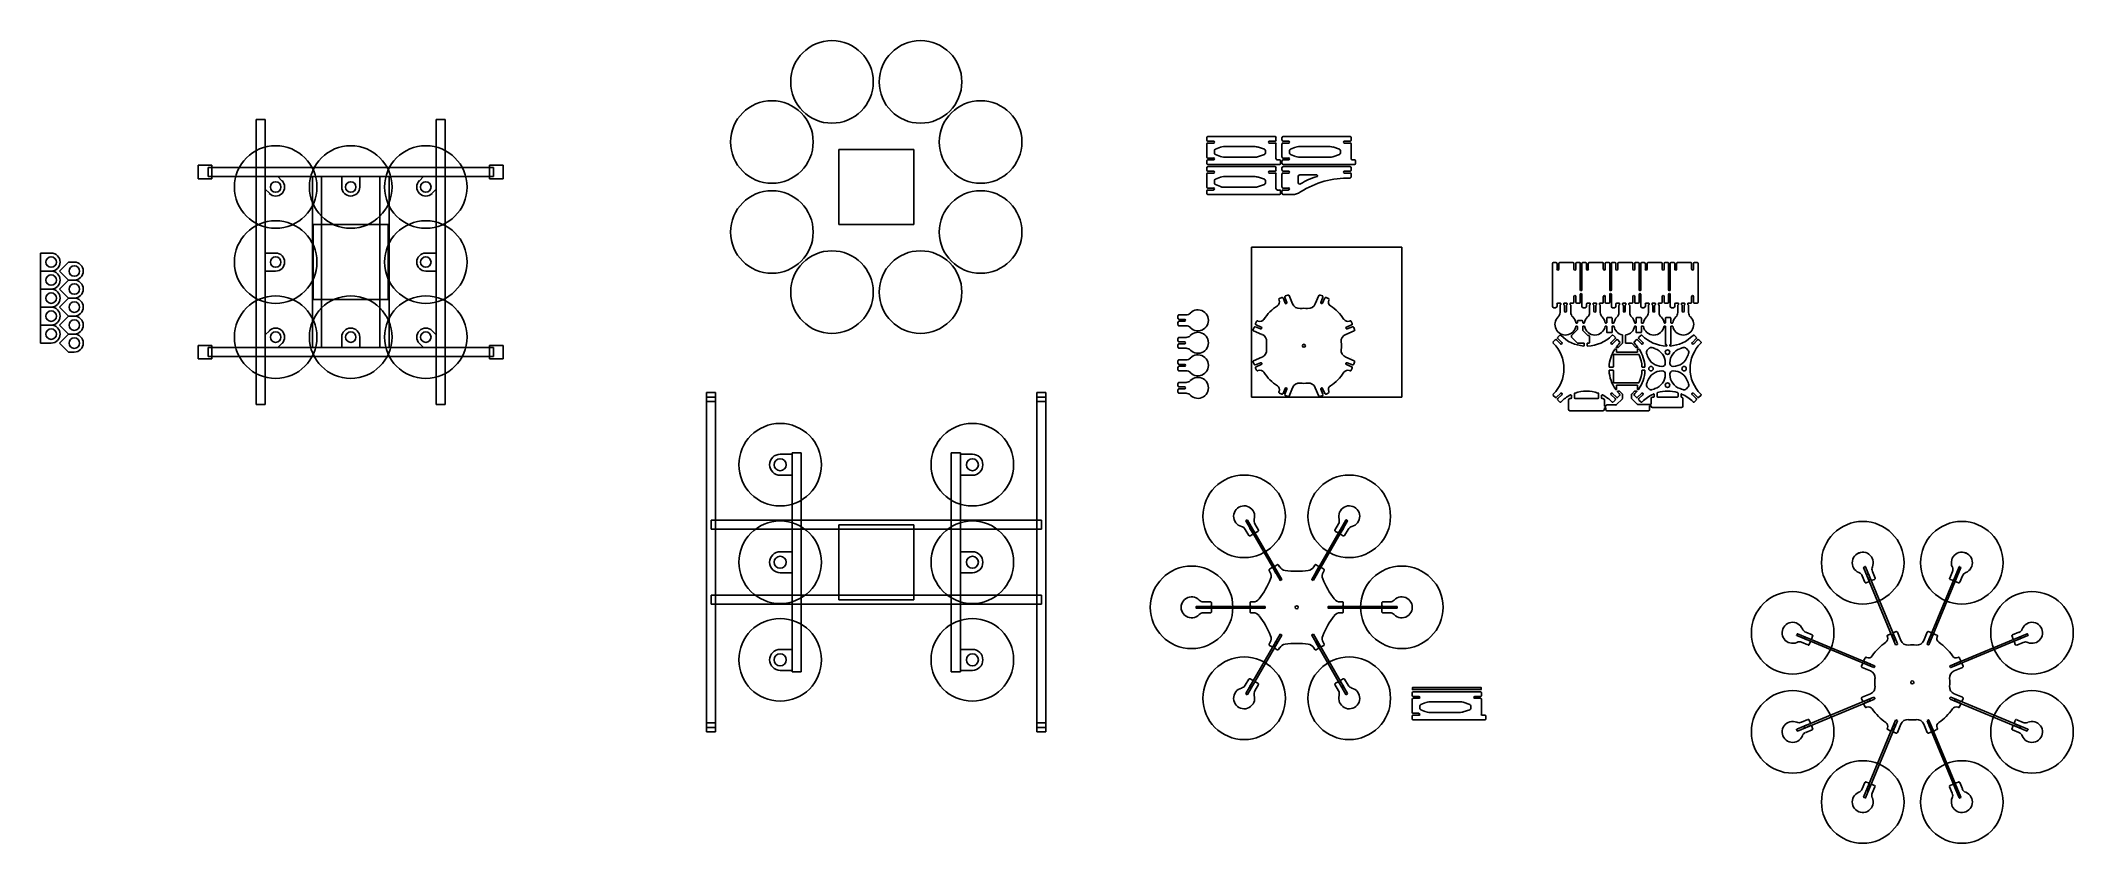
# Model space of a CAD drawing. Header units: millimetres. Extents: x -1006 to 347, y -287 to 248.
import ezdxf

# ---------------------------------------------------------------- set-up
doc = ezdxf.new("R2010")
doc.units = ezdxf.units.MM
doc.layers.get('0').update_dxf_attribs({"linetype": 'CONTINUOUS', "lineweight": 25, "true_color": 0x000000})

# ---------------------------------------------------------------- blocks, each defined once
blk = doc.blocks.new('prop')
for p, q in [((0, 7), (-8, 7)), ((0, 7), (0, 7)), ((0, -7), (-8, -7))]:
    blk.add_line(p, q)
for radius in [27.5, 4]:
    blk.add_circle((0, 0), radius)
blk.add_arc((0, 0), 7, 270, 90)

msp = doc.modelspace()

# ---------------------------------------------------------------- linework, layer by layer
for p, q in [((-857, 195), (-863, 195)), ((-863, 195), (-863, 5)), ((-857, 5), (-857, 195)), ((-737, 195), (-743, 195)), ((-743, 195), (-743, 5)), ((-737, 5), (-737, 195)), ((-229.8, 181.2), (-229.8, 182.9)), ((-229.8, 169.9), (-229.8, 178.7)), ((-184.4, 183.6), (-229.1, 183.6)), ((-225.4, 180.6), (-229.1, 180.6)), ((-229.1, 179.3), (-225.4, 179.3)), ((-224.1, 175.2), (-220.7, 176.6)), ((-218.8, 176.9), (-197.6, 176.9)), ((-196, 176.7), (-191.4, 175.2)), ((-184.4, 180.6), (-188.1, 180.6)), ((-188.1, 179.3), (-184.4, 179.3)), ((-183.8, 181.2), (-183.8, 182.9)), ((-183.8, 168.7), (-183.8, 178.7)), ((-179.8, 181.2), (-179.8, 182.9)), ((-179.8, 169.9), (-179.8, 178.7)), ((-134.4, 183.6), (-179.1, 183.6)), ((-175.4, 180.6), (-179.1, 180.6)), ((-179.1, 179.3), (-175.4, 179.3)), ((-174.1, 175.2), (-170.7, 176.6)), ((-168.8, 176.9), (-147.6, 176.9)), ((-146, 176.7), (-141.4, 175.2)), ((-134.4, 180.6), (-138.1, 180.6)), ((-138.1, 179.3), (-134.4, 179.3)), ((-133.8, 181.2), (-133.8, 182.9)), ((-133.8, 168.7), (-133.8, 178.7)), ((-892.5, 164.5), (-901.5, 164.5)), ((-901.5, 164.5), (-901.5, 155.5)), ((-705, 163), (-895, 163)), ((-895, 163), (-895, 157)), ((-892.5, 155.5), (-892.5, 164.5)), ((-698.5, 164.5), (-707.5, 164.5)), ((-707.5, 164.5), (-707.5, 155.5)), ((-705, 157), (-705, 163)), ((-698.5, 155.5), (-698.5, 164.5)), ((-425, 175), (-475, 175)), ((-475, 175), (-475, 125)), ((-425, 125), (-425, 175)), ((-229.8, 165.7), (-229.8, 167.4)), ((-229.8, 161.2), (-229.8, 162.9)), ((-225.4, 169.3), (-229.1, 169.3)), ((-229.1, 168), (-225.4, 168)), ((-229.1, 165), (-181.4, 165)), ((-184.4, 163.6), (-229.1, 163.6)), ((-224.8, 172.6), (-224.8, 174.3)), ((-220.7, 170.3), (-224.1, 171.7)), ((-197.6, 169.9), (-218.8, 169.9)), ((-191.4, 171.7), (-196, 170.2)), ((-190.8, 174.2), (-190.8, 172.7)), ((-183.8, 161.2), (-183.8, 162.9)), ((-183.1, 168), (-181.4, 168)), ((-180.8, 165.7), (-180.8, 167.4)), ((-179.8, 165.7), (-179.8, 167.4)), ((-179.8, 161.2), (-179.8, 162.9)), ((-175.4, 169.3), (-179.1, 169.3)), ((-179.1, 168), (-175.4, 168)), ((-179.1, 165), (-131.4, 165)), ((-134.4, 163.6), (-179.1, 163.6)), ((-174.8, 172.6), (-174.8, 174.3)), ((-170.7, 170.3), (-174.1, 171.7)), ((-147.6, 169.9), (-168.8, 169.9)), ((-141.4, 171.7), (-146, 170.2)), ((-140.8, 174.2), (-140.8, 172.7)), ((-133.8, 161.2), (-133.8, 162.9)), ((-133.1, 168), (-131.4, 168)), ((-130.8, 165.7), (-130.8, 167.4)), ((-901.5, 155.5), (-892.5, 155.5)), ((-895, 157), (-705, 157)), ((-848.5, 157), (-857, 157)), ((-857, 157), (-857, 148.5)), ((-845.8, 154.2), (-848.5, 157)), ((-819.5, 157), (-825.5, 157)), ((-825.5, 157), (-825.5, 43)), ((-819.5, 43), (-819.5, 157)), ((-806, 150), (-806, 157)), ((-794, 150), (-794, 157)), ((-774.5, 157), (-780.5, 157)), ((-780.5, 157), (-780.5, 43)), ((-774.5, 43), (-774.5, 157)), ((-754.2, 154.2), (-751.5, 157)), ((-743, 157), (-751.5, 157)), ((-743, 148.5), (-743, 157)), ((-707.5, 155.5), (-698.5, 155.5)), ((-229.8, 149.9), (-229.8, 158.7)), ((-225.4, 160.6), (-229.1, 160.6)), ((-229.1, 159.3), (-225.4, 159.3)), ((-225.4, 149.3), (-229.1, 149.3)), ((-224.8, 152.6), (-224.8, 154.3)), ((-224.1, 155.2), (-220.7, 156.6)), ((-220.7, 150.3), (-224.1, 151.7)), ((-218.8, 156.9), (-197.6, 156.9)), ((-197.6, 149.9), (-218.8, 149.9)), ((-196, 156.7), (-191.4, 155.2)), ((-191.4, 151.7), (-196, 150.2)), ((-190.8, 154.2), (-190.8, 152.7)), ((-184.4, 160.6), (-188.1, 160.6)), ((-188.1, 159.3), (-184.4, 159.3)), ((-183.8, 148.7), (-183.8, 158.7)), ((-179.8, 149.9), (-179.8, 158.7)), ((-175.4, 160.6), (-179.1, 160.6)), ((-179.1, 159.3), (-175.4, 159.3)), ((-175.4, 149.3), (-179.1, 149.3)), ((-169, 152.9), (-169, 157)), ((-168, 158), (-156.6, 158)), ((-134.4, 160.6), (-138.1, 160.6)), ((-138.1, 159.3), (-134.4, 159.3)), ((-133.8, 156.7), (-133.8, 158.7)), ((-854.2, 145.8), (-857, 148.5)), ((-745.8, 145.8), (-743, 148.5)), ((-229.8, 145.7), (-229.8, 147.4)), ((-229.1, 148), (-225.4, 148)), ((-229.1, 145), (-181.4, 145)), ((-183.1, 148), (-181.4, 148)), ((-180.8, 145.7), (-180.8, 147.4)), ((-179.8, 145.7), (-179.8, 147.4)), ((-179.1, 148), (-175.4, 148)), ((-179.1, 145), (-173, 145)), ((-775, 125), (-825, 125)), ((-825, 125), (-825, 75)), ((-775, 75), (-775, 125)), ((-475, 125), (-425, 125)), ((-100, 110), (-200, 110)), ((-200, 110), (-200, 10)), ((-100, 10), (-100, 110)), ((-999.5, 106), (-1006.5, 106)), ((-1006.5, 106), (-1006.5, 46)), ((-994, 94), (-988, 100)), ((-984.1, 100), (-988, 100)), ((-850, 106), (-857, 106)), ((-750, 106), (-743, 106)), ((0.4, 99), (0.4, 70.3)), ((1, 99.6), (2.7, 99.6)), ((3.4, 99), (3.4, 95.3)), ((4.6, 95.3), (4.6, 99)), ((5.3, 99.6), (14, 99.6)), ((14.6, 99), (14.6, 95.3)), ((15.9, 95.3), (15.9, 99)), ((16.5, 99.6), (18.3, 99.6)), ((18.9, 81.5), (18.9, 99)), ((20, 99), (20, 81.5)), ((20.6, 99.6), (22.3, 99.6)), ((23, 99), (23, 95.3)), ((24.2, 95.3), (24.2, 99)), ((24.9, 99.6), (33.6, 99.6)), ((34.2, 99), (34.2, 95.3)), ((35.5, 95.3), (35.5, 99)), ((36.1, 99.6), (37.9, 99.6)), ((38.5, 81.5), (38.5, 99)), ((39.6, 99), (39.6, 81.5)), ((40.2, 99.6), (41.9, 99.6)), ((42.6, 99), (42.6, 95.3)), ((43.8, 95.3), (43.8, 99)), ((44.5, 99.6), (53.2, 99.6)), ((53.8, 99), (53.8, 95.3)), ((55.1, 95.3), (55.1, 99)), ((55.7, 99.6), (57.5, 99.6)), ((58.1, 81.5), (58.1, 99)), ((59.2, 99), (59.2, 81.5)), ((59.8, 99.6), (61.5, 99.6)), ((62.2, 99), (62.2, 95.3)), ((63.4, 95.3), (63.4, 99)), ((64.1, 99.6), (72.8, 99.6)), ((73.4, 99), (73.4, 95.3)), ((74.7, 95.3), (74.7, 99)), ((75.3, 99.6), (77.1, 99.6)), ((77.7, 81.5), (77.7, 99)), ((78.8, 99), (78.8, 81.5)), ((79.4, 99.6), (81.1, 99.6)), ((81.8, 99), (81.8, 95.3)), ((83, 95.3), (83, 99)), ((83.7, 99.6), (92.4, 99.6)), ((93, 99), (93, 95.3)), ((94.3, 95.3), (94.3, 99)), ((94.9, 99.6), (96.7, 99.6)), ((97.3, 73.3), (97.3, 99)), ((-999.5, 94), (-1006.5, 94)), ((-999.5, 94), (-1006.5, 94)), ((-999.5, 82), (-1006.5, 82)), ((-999.5, 82), (-1006.5, 82)), ((-988, 88), (-994, 94)), ((-994, 82), (-988, 88)), ((-988, 76), (-994, 82)), ((-984.1, 88), (-988, 88)), ((-984.1, 88), (-988, 88)), ((-850, 94), (-857, 94)), ((-750, 94), (-743, 94)), ((-999.5, 70), (-1006.5, 70)), ((-999.5, 70), (-1006.5, 70)), ((-994, 70), (-988, 76)), ((-988, 64), (-994, 70)), ((-984.1, 76), (-988, 76)), ((-984.1, 76), (-988, 76)), ((-825, 75), (-775, 75)), ((-182.1, 71.9), (-182.1, 71.9)), ((-181.9, 74.9), (-181.7, 74.6)), ((-181.4, 75.8), (-180, 76.4)), ((-179.1, 76.1), (-177.7, 72.6)), ((-176.5, 73.1), (-177.9, 76.5)), ((-177.5, 77.4), (-176, 78)), ((-176.8, 72.3), (-176.8, 72.3)), ((-175.1, 77.7), (-172.8, 72.1)), ((-155.3, 77.7), (-157.6, 72.1)), ((-157.6, 75.7), (-157.6, 75.7)), ((-154.4, 78), (-152.9, 77.4)), ((-152.5, 76.5), (-153.9, 73.1)), ((-153.6, 72.3), (-153.6, 72.3)), ((-152.8, 72.6), (-151.3, 76.1)), ((-150.4, 76.4), (-149, 75.8)), ((-148.6, 74.9), (-148.7, 74.6)), ((1, 69.6), (2.7, 69.6)), ((3.4, 72), (3.4, 70.3)), ((4, 72.6), (5.6, 72.6)), ((5.4, 71), (5.4, 66.3)), ((5.9, 71.8), (5.9, 72.4)), ((7.9, 71.8), (7.9, 72.4)), ((8.1, 72.6), (9.8, 72.6)), ((8.4, 71), (8.4, 67.3)), ((9.6, 67.3), (9.6, 71)), ((10.1, 71.8), (10.1, 72.4)), ((12.1, 71.8), (12.1, 72.4)), ((12.3, 72.6), (14, 72.6)), ((12.6, 71), (12.6, 66.3)), ((14.6, 77), (14.6, 73.3)), ((15.3, 77.6), (15.3, 77.6)), ((15.9, 73.3), (15.9, 77)), ((16.5, 72.6), (18.3, 72.6)), ((18.9, 78.5), (18.9, 73.3)), ((19.4, 81), (19.5, 81)), ((19.4, 79), (19.5, 79)), ((20, 78.5), (20, 70.3)), ((20.6, 69.6), (22.3, 69.6)), ((23, 72), (23, 70.3)), ((23.6, 72.6), (25.2, 72.6)), ((25, 71), (25, 66.3)), ((25.5, 71.8), (25.5, 72.4)), ((27.5, 71.8), (27.5, 72.4)), ((27.7, 72.6), (29.4, 72.6)), ((28, 71), (28, 67.3)), ((29.2, 67.3), (29.2, 71)), ((29.7, 71.8), (29.7, 72.4)), ((31.7, 71.8), (31.7, 72.4)), ((31.9, 72.6), (33.6, 72.6)), ((32.2, 71), (32.2, 66.3)), ((34.2, 77), (34.2, 73.3)), ((35.5, 73.3), (35.5, 77)), ((36.1, 72.6), (37.9, 72.6)), ((38.5, 78.5), (38.5, 73.3)), ((39, 81), (39.1, 81)), ((39, 79), (39.1, 79)), ((39.6, 78.5), (39.6, 70.3)), ((40.2, 69.6), (41.9, 69.6)), ((42.6, 72), (42.6, 70.3)), ((43.2, 72.6), (44.8, 72.6)), ((44.6, 71), (44.6, 66.3)), ((45.1, 71.8), (45.1, 72.4)), ((47.1, 71.8), (47.1, 72.4)), ((47.3, 72.6), (49, 72.6)), ((47.6, 71), (47.6, 67.3)), ((48.8, 67.3), (48.8, 71)), ((49.3, 71.8), (49.3, 72.4)), ((51.3, 71.8), (51.3, 72.4)), ((51.5, 72.6), (53.2, 72.6)), ((51.8, 71), (51.8, 66.3)), ((53.8, 77), (53.8, 73.3)), ((55.1, 73.3), (55.1, 77)), ((55.7, 72.6), (57.5, 72.6)), ((58.1, 78.5), (58.1, 73.3)), ((58.6, 81), (58.7, 81)), ((58.6, 79), (58.7, 79)), ((59.2, 78.5), (59.2, 70.3)), ((59.8, 69.6), (61.5, 69.6)), ((62.2, 72), (62.2, 70.3)), ((62.8, 72.6), (64.4, 72.6)), ((64.2, 71), (64.2, 66.3)), ((64.7, 71.8), (64.7, 72.4)), ((66.7, 71.8), (66.7, 72.4)), ((66.9, 72.6), (68.6, 72.6)), ((67.2, 71), (67.2, 67.3)), ((68.4, 67.3), (68.4, 71)), ((68.9, 71.8), (68.9, 72.4)), ((70.9, 71.8), (70.9, 72.4)), ((71.1, 72.6), (72.8, 72.6)), ((71.4, 71), (71.4, 66.3)), ((73.4, 77), (73.4, 73.3)), ((74.7, 73.3), (74.7, 77)), ((75.3, 72.6), (77.1, 72.6)), ((77.7, 78.5), (77.7, 73.3)), ((78.2, 81), (78.3, 81)), ((78.2, 79), (78.3, 79)), ((78.8, 78.5), (78.8, 70.3)), ((79.4, 69.6), (81.1, 69.6)), ((81.8, 72), (81.8, 70.3)), ((82.4, 72.6), (84, 72.6)), ((83.8, 71), (83.8, 66.3)), ((84.3, 71.8), (84.3, 72.4)), ((86.3, 71.8), (86.3, 72.4)), ((86.5, 72.6), (88.2, 72.6)), ((86.8, 71), (86.8, 67.3)), ((88, 67.3), (88, 71)), ((88.5, 71.8), (88.5, 72.4)), ((90.5, 71.8), (90.5, 72.4)), ((90.7, 72.6), (92.4, 72.6)), ((91, 71), (91, 66.3)), ((93, 77), (93, 73.3)), ((94.3, 73.3), (94.3, 77)), ((94.9, 72.6), (96.7, 72.6)), ((-999.5, 58), (-1006.5, 58)), ((-999.5, 58), (-1006.5, 58)), ((-994, 58), (-988, 64)), ((-988, 52), (-994, 58)), ((-984.1, 64), (-988, 64)), ((-984.1, 64), (-988, 64)), ((-854.2, 54.2), (-857, 51.5)), ((-745.8, 54.2), (-743, 51.5)), ((-249.1, 62.5), (-249.1, 64.1)), ((-249.1, 58.3), (-249.1, 59.9)), ((-248.4, 64.8), (-243.7, 64.8)), ((-244.7, 61.8), (-248.4, 61.8)), ((-248.4, 60.6), (-244.7, 60.6)), ((-248.4, 57.6), (-243.7, 57.6)), ((-244.1, 61.2), (-244.1, 61.2)), ((-199, 55), (-198.4, 56.5)), ((-197.5, 56.9), (-194.1, 55.5)), ((-197.4, 59), (-196.7, 60.5)), ((-193.6, 56.7), (-197, 58.1)), ((-195.9, 60.9), (-195.6, 60.7)), ((-193.3, 55.8), (-193.3, 55.8)), ((-137.6, 61.1), (-137.6, 61.1)), ((-137.1, 55.8), (-137.1, 55.8)), ((-133.4, 58.1), (-136.8, 56.7)), ((-136.3, 55.5), (-132.9, 56.9)), ((-134.5, 60.9), (-134.8, 60.7)), ((-133.7, 60.5), (-133, 59)), ((-132, 56.5), (-131.4, 55)), ((9, 66.6), (9, 66.6)), ((13.1, 51.1), (16.9, 54.9)), ((16.7, 59.4), (16.1, 59.4)), ((16.7, 57.4), (16.1, 57.4)), ((17, 59.6), (17, 60.7)), ((17, 55.1), (17, 57.1)), ((17.2, 61), (20.2, 61)), ((20.5, 60.7), (20.5, 59.6)), ((20.5, 57.1), (20.5, 54.6)), ((23.9, 51.1), (20.6, 54.4)), ((20.8, 59.4), (21.5, 59.4)), ((21.5, 57.4), (20.8, 57.4)), ((28.6, 66.6), (28.6, 66.6)), ((35.7, 59.4), (36.2, 59.4)), ((36.2, 57.4), (35.7, 57.4)), ((36.5, 59.6), (36.5, 62.7)), ((36.5, 57.1), (36.5, 53.2)), ((36.8, 63), (39.8, 63)), ((40, 62.7), (40, 59.6)), ((40, 53.2), (40, 57.1)), ((40.2, 59.4), (41.1, 59.4)), ((40.2, 57.4), (41.1, 57.4)), ((48.2, 66.6), (48.2, 66.6)), ((55.3, 59.4), (55.8, 59.4)), ((55.8, 57.4), (55.3, 57.4)), ((56.1, 59.6), (56.1, 62.7)), ((56.1, 57.1), (56.1, 53.2)), ((56.3, 63), (59.3, 63)), ((59.6, 62.7), (59.6, 59.6)), ((59.6, 53.2), (59.6, 57.1)), ((60.7, 59.4), (59.8, 59.4)), ((59.8, 57.4), (60.7, 57.4)), ((67.8, 66.6), (67.8, 66.6)), ((75.4, 59.4), (74.9, 59.4)), ((74.9, 57.4), (75.4, 57.4)), ((75.7, 59.6), (75.7, 62.7)), ((75.7, 57.1), (75.7, 45.2)), ((75.9, 63), (78.9, 63)), ((79.2, 62.7), (79.2, 59.6)), ((79.2, 45.2), (79.2, 57.1)), ((80.3, 59.4), (79.4, 59.4)), ((79.4, 57.4), (80.3, 57.4)), ((87.4, 66.6), (87.4, 66.6)), ((-999.5, 46), (-1006.5, 46)), ((-994, 46), (-988, 52)), ((-988, 40), (-994, 46)), ((-984.1, 52), (-988, 52)), ((-984.1, 52), (-988, 52)), ((-892.5, 44.5), (-901.5, 44.5)), ((-901.5, 44.5), (-901.5, 35.5)), ((-705, 43), (-895, 43)), ((-895, 43), (-895, 37)), ((-892.5, 35.5), (-892.5, 44.5)), ((-857, 51.5), (-857, 43)), ((-857, 43), (-848.5, 43)), ((-845.8, 45.8), (-848.5, 43)), ((-825.5, 43), (-819.5, 43)), ((-806, 50), (-806, 43)), ((-794, 50), (-794, 43)), ((-780.5, 43), (-774.5, 43)), ((-754.2, 45.8), (-751.5, 43)), ((-751.5, 43), (-743, 43)), ((-743, 43), (-743, 51.5)), ((-698.5, 44.5), (-707.5, 44.5)), ((-707.5, 44.5), (-707.5, 35.5)), ((-705, 37), (-705, 43)), ((-698.5, 35.5), (-698.5, 44.5)), ((-249.1, 47.5), (-249.1, 49.1)), ((-249.1, 43.3), (-249.1, 44.9)), ((-248.4, 49.8), (-243.7, 49.8)), ((-244.7, 46.8), (-248.4, 46.8)), ((-248.4, 45.6), (-244.7, 45.6)), ((-248.4, 42.6), (-243.7, 42.6)), ((-244.1, 46.2), (-244.1, 46.2)), ((-198.7, 54.1), (-193.1, 51.8)), ((-196.7, 51.8), (-196.7, 51.8)), ((-131.7, 54.1), (-137.3, 51.8)), ((0.9, 46.9), (2.1, 48.1)), ((3, 48.1), (5.6, 45.5)), ((3.9, 49.9), (5.1, 51.1)), ((6.5, 46.4), (3.9, 49)), ((6.5, 45.5), (6.5, 45.5)), ((13, 50.1), (13, 50.9)), ((16.9, 46.1), (13.1, 49.9)), ((17.1, 46), (21.2, 46)), ((21.5, 45.7), (21.5, 44.3)), ((23.5, 44.3), (23.5, 45.7)), ((23.5, 45), (23.5, 45)), ((23.7, 46), (24.7, 46)), ((24.7, 51), (24.1, 51)), ((25, 46.2), (25, 50.7)), ((36.8, 53), (39.8, 53)), ((42.1, 49), (39.5, 46.4)), ((39.5, 45.5), (39.5, 45.5)), ((40.4, 45.5), (43, 48.1)), ((40.9, 51.1), (42.1, 49.9)), ((42, 42), (42.7, 42)), ((43.9, 43), (43, 43)), ((43, 41.8), (43, 40.2)), ((43.9, 48.1), (45.1, 46.9)), ((44.1, 43.1), (46.9, 45.9)), ((47, 51.3), (47, 46.1)), ((49, 51.2), (49, 46.2)), ((49.2, 46), (52.9, 46)), ((53.1, 45.9), (55.9, 43.1)), ((56.1, 48.1), (54.9, 46.9)), ((54.9, 46.9), (54.9, 46.9)), ((57, 43), (56.1, 43)), ((56.3, 53), (59.3, 53)), ((57, 48.1), (59.6, 45.5)), ((57, 40.2), (57, 41.8)), ((57.2, 42), (58, 42)), ((57.9, 49.9), (59.1, 51.1)), ((60.5, 46.4), (57.9, 49)), ((60.5, 45.5), (60.5, 45.5)), ((64.7, 42.6), (63.4, 41.3)), ((76.2, 45), (75.9, 45)), ((76.5, 44.3), (76.5, 44.7)), ((78.5, 44.7), (78.5, 44.3)), ((78.9, 45), (78.8, 45)), ((90.6, 41.3), (89.3, 42.6)), ((96.1, 49), (93.5, 46.4)), ((93.5, 45.5), (93.5, 45.5)), ((94.4, 45.5), (97, 48.1)), ((94.9, 51.1), (96.1, 49.9)), ((97.9, 48.1), (99.1, 46.9)), ((-984.1, 40), (-988, 40)), ((-901.5, 35.5), (-892.5, 35.5)), ((-895, 37), (-705, 37)), ((-707.5, 35.5), (-698.5, 35.5)), ((-249.1, 32.5), (-249.1, 34.1)), ((-249.1, 28.3), (-249.1, 29.9)), ((-248.4, 34.8), (-243.7, 34.8)), ((-244.7, 31.8), (-248.4, 31.8)), ((-248.4, 30.6), (-244.7, 30.6)), ((-248.4, 27.6), (-243.7, 27.6)), ((-244.1, 31.2), (-244.1, 31.2)), ((-198.4, 31.9), (-199, 33.4)), ((-198.7, 34.3), (-193.1, 36.6)), ((-194.1, 32.9), (-197.5, 31.5)), ((-196.7, 28), (-197.4, 29.4)), ((-197, 30.3), (-193.6, 31.8)), ((-195.9, 27.6), (-195.6, 27.7)), ((-193.3, 32.6), (-193.3, 32.6)), ((-192.9, 27.3), (-192.9, 27.3)), ((-131.7, 34.3), (-137.3, 36.6)), ((-137.1, 32.6), (-137.1, 32.6)), ((-136.8, 31.8), (-133.4, 30.3)), ((-132.9, 31.5), (-136.3, 32.9)), ((-134.5, 27.6), (-134.8, 27.7)), ((-133.7, 36.6), (-133.7, 36.6)), ((-133, 29.4), (-133.7, 28)), ((-131.4, 33.4), (-132, 31.9)), ((38.3, 30), (40.7, 30)), ((40.7, 28), (38.3, 28)), ((41, 37.9), (41, 30.2)), ((41, 27.7), (41, 20.1)), ((57.6, 38.5), (41.6, 38.5)), ((43.2, 40), (56.7, 40)), ((60.2, 30), (61.7, 30)), ((60.2, 28), (61.7, 28)), ((73.5, 30.5), (73.2, 30.5)), ((73.2, 27.5), (73.5, 27.5)), ((75.5, 32.8), (75.5, 32.5)), ((78.5, 32.5), (78.5, 32.8)), ((80.8, 30.5), (80.5, 30.5)), ((80.5, 27.5), (80.8, 27.5)), ((-249.1, 17.5), (-249.1, 19.1)), ((-249.1, 13.3), (-249.1, 14.9)), ((-248.4, 19.8), (-243.7, 19.8)), ((-244.7, 16.8), (-248.4, 16.8)), ((-248.4, 15.6), (-244.7, 15.6)), ((-244.1, 16.2), (-244.1, 16.2)), ((-181.9, 13.5), (-181.7, 13.9)), ((-177.7, 15.8), (-179.1, 12.4)), ((-177.9, 11.9), (-176.5, 15.3)), ((-176.8, 16.2), (-176.8, 16.2)), ((-175.1, 10.7), (-172.8, 16.3)), ((-155.3, 10.7), (-157.6, 16.3)), ((-153.9, 15.3), (-152.5, 11.9)), ((-153.6, 16.2), (-153.6, 16.2)), ((-151.3, 12.4), (-152.8, 15.8)), ((-148.6, 13.5), (-148.7, 13.9)), ((-148.3, 16.6), (-148.3, 16.6)), ((41.6, 19.5), (57.6, 19.5)), ((42.7, 15), (42.7, 15)), ((43, 15.2), (43, 17.8)), ((43.2, 18), (56.7, 18)), ((43.8, 14), (44.8, 14)), ((45.1, 13.9), (46.9, 12.1)), ((54.9, 13.9), (53.1, 12.1)), ((55.2, 14), (56.2, 14)), ((57, 17.8), (57, 15.2)), ((57.3, 15), (57.2, 15)), ((63.4, 16.7), (64.7, 15.4)), ((75.5, 25.5), (75.5, 25.2)), ((78.5, 25.2), (78.5, 25.5)), ((89.3, 15.4), (90.6, 16.7)), ((-863, 5), (-857, 5)), ((-743, 5), (-737, 5)), ((-557, 13), (-563, 13)), ((-563, 13), (-563, 7)), ((-557, 10), (-563, 10)), ((-563, 10), (-563, -210)), ((-563, 7), (-557, 7)), ((-557, 7), (-557, 13)), ((-557, -210), (-557, 10)), ((-337, 13), (-343, 13)), ((-343, 13), (-343, 7)), ((-337, 10), (-343, 10)), ((-343, 10), (-343, -210)), ((-343, 7), (-337, 7)), ((-337, 7), (-337, 13)), ((-337, -210), (-337, 10)), ((-248.4, 12.6), (-243.7, 12.6)), ((-200, 10), (-100, 10)), ((-180, 12.1), (-181.4, 12.7)), ((-176, 10.4), (-177.5, 11)), ((-172.8, 12.7), (-172.8, 12.7)), ((-152.9, 11), (-154.4, 10.4)), ((-149, 12.7), (-150.4, 12.1)), ((2.1, 9.9), (0.9, 11.1)), ((5.6, 12.5), (3, 9.9)), ((3.9, 9), (6.5, 11.6)), ((5.1, 6.9), (3.9, 8.1)), ((6.5, 12.5), (6.5, 12.5)), ((11, 8), (11, 2)), ((12.5, 9), (12, 9)), ((12, 1), (34, 1)), ((13, 9.5), (13, 11)), ((15, 12.3), (15, 9.5)), ((30.5, 9), (15.5, 9)), ((31, 12.3), (31, 9.5)), ((33, 9.5), (33, 11)), ((34, 9), (33.5, 9)), ((35, 4.2), (35, 8)), ((35, 2), (35, 2.7)), ((35.8, 4), (35.2, 4)), ((35.2, 3), (35.8, 3)), ((36, 2.7), (36, 1.5)), ((36.5, 4.8), (42.6, 4.8)), ((36.5, 1), (64.5, 1)), ((39.5, 12.5), (39.5, 12.5)), ((39.5, 11.6), (42.1, 9)), ((43, 9.9), (40.4, 12.5)), ((42.1, 8.1), (40.9, 6.9)), ((46.9, 8.9), (42.8, 4.8)), ((45.1, 11.1), (43.9, 9.9)), ((47, 11.8), (47, 9.2)), ((53, 11.8), (53, 9.2)), ((53.1, 8.9), (56.7, 5.3)), ((56.1, 9.9), (54.9, 11.1)), ((56.9, 5.2), (65.8, 5.2)), ((59.6, 12.5), (57, 9.9)), ((57.9, 9), (60.5, 11.6)), ((59.1, 6.9), (57.9, 8.1)), ((60.5, 12.5), (60.5, 12.5)), ((65, 1.5), (65, 4)), ((65.8, 4.2), (65.2, 4.2)), ((66, 5.5), (66, 9)), ((67.8, 10), (67, 10)), ((86.2, 3), (67, 3)), ((68, 10.3), (68, 11.9)), ((70, 12.6), (70, 10.5)), ((83.5, 10), (70.5, 10)), ((84, 12.6), (84, 10.5)), ((86, 11.9), (86, 10.5)), ((87.2, 9), (87.2, 4)), ((93.5, 12.5), (93.5, 12.5)), ((93.5, 11.6), (96.1, 9)), ((97, 9.9), (94.4, 12.5)), ((96.1, 8.1), (94.9, 6.9)), ((99.1, 11.1), (97.9, 9.9)), ((-500, -27), (-506, -27)), ((-506, -27), (-506, -173)), ((-500, -173), (-500, -27)), ((-394, -27), (-400, -27)), ((-400, -27), (-400, -173)), ((-394, -173), (-394, -27)), ((-340, -72), (-560, -72)), ((-560, -72), (-560, -78)), ((-560, -78), (-340, -78)), ((-425, -75), (-475, -75)), ((-475, -75), (-475, -125)), ((-425, -125), (-425, -75)), ((-340, -78), (-340, -72)), ((-201.8, -82.1), (-204.2, -78.1)), ((-203.9, -72.4), (-203, -71.8)), ((-203.9, -72.5), (-181.1, -112)), ((-202.9, -71.8), (-202.9, -71.8)), ((-180, -111.4), (-202.8, -71.9)), ((-201.1, -77.4), (-199.2, -80.6)), ((-200.9, -76.5), (-200.9, -76.5)), ((-198.1, -80), (-200, -76.8)), ((-195.5, -78.5), (-197.9, -74.4)), ((-195.8, -79.4), (-197.2, -80.2)), ((-137.2, -71.9), (-160, -111.4)), ((-158.9, -112), (-136.1, -72.5)), ((-144.5, -78.5), (-142.1, -74.4)), ((-142.8, -80.2), (-144.2, -79.4)), ((-140, -76.8), (-141.9, -80)), ((-140.8, -80.6), (-138.9, -77.4)), ((-139.1, -76.5), (-139.1, -76.5)), ((-138.2, -82.1), (-135.8, -78.1)), ((-137, -71.8), (-136.1, -72.4)), ((-136, -72.4), (-136, -72.4)), ((-199.5, -81.5), (-200.9, -82.3)), ((-139.1, -82.3), (-140.5, -81.5)), ((-188.3, -105.5), (-187.7, -106.7)), ((-188, -104.6), (-186.7, -103.8)), ((-185.7, -104), (-183.9, -107.3)), ((-182.8, -106.6), (-184.6, -103.4)), ((-184.3, -102.5), (-183, -101.7)), ((-183, -107.5), (-183, -107.5)), ((-182, -101.9), (-181.4, -103)), ((-158, -101.9), (-158.6, -103)), ((-155.4, -103.4), (-157.2, -106.6)), ((-157, -101.7), (-155.7, -102.5)), ((-157, -107.5), (-157, -107.5)), ((-156.1, -107.3), (-154.3, -104)), ((-153.3, -103.8), (-152, -104.6)), ((-151.7, -105.5), (-152.3, -106.7)), ((207.6, -103.5), (228.9, -154.9)), ((207.7, -103.4), (208.7, -102.9)), ((208.8, -102.9), (208.8, -102.9)), ((230.1, -154.4), (208.8, -103)), ((210.1, -107.9), (210.1, -107.9)), ((212.4, -111.7), (211, -108.2)), ((215.2, -110.5), (213.4, -106.2)), ((271.2, -103), (249.9, -154.4)), ((251.1, -154.9), (272.4, -103.5)), ((264.9, -110.5), (266.7, -106.2)), ((269.1, -108.2), (267.6, -111.7)), ((269.9, -107.9), (269.9, -107.9)), ((271.3, -103), (272.3, -103.4)), ((272.4, -103.4), (272.4, -103.4)), ((-181.4, -112.3), (-181.4, -112.3)), ((-180, -111.5), (-181, -112.1)), ((-160.4, -111.3), (-160.4, -111.3)), ((-159, -112.1), (-160, -111.5)), ((208.4, -113.3), (206.6, -109)), ((210.8, -113), (209.3, -113.6)), ((209.8, -108.7), (211.2, -112.2)), ((214.8, -111.4), (213.3, -112)), ((266.7, -112), (265.3, -111.4)), ((268.8, -112.2), (270.2, -108.7)), ((270.7, -113.6), (269.2, -113)), ((271.6, -113.3), (273.4, -109)), ((-340, -122), (-560, -122)), ((-560, -122), (-560, -128)), ((-560, -128), (-340, -128)), ((-475, -125), (-425, -125)), ((-340, -128), (-340, -122)), ((-236.9, -129.4), (-236.9, -129.4)), ((-236.9, -130.5), (-236.9, -129.5)), ((-191.1, -129.4), (-236.8, -129.4)), ((-236.8, -130.6), (-191.1, -130.6)), ((-227.4, -126.4), (-232.1, -126.4)), ((-227.4, -133.6), (-232.1, -133.6)), ((-231.8, -130), (-231.8, -130)), ((-227.4, -129.4), (-231.1, -129.4)), ((-231.1, -130.6), (-227.4, -130.6)), ((-226.8, -127.1), (-226.8, -128.7)), ((-226.8, -131.3), (-226.8, -132.9)), ((-201, -128.7), (-201, -127.1)), ((-201, -132.9), (-201, -131.3)), ((-200.4, -126.4), (-199, -126.4)), ((-196.6, -129.4), (-200.4, -129.4)), ((-200.4, -130.6), (-196.6, -130.6)), ((-200.4, -133.6), (-199, -133.6)), ((-196, -130), (-196, -130)), ((-191, -129.5), (-191, -130.5)), ((-191, -131), (-191, -131)), ((-149, -129), (-149, -129)), ((-149, -130.5), (-149, -129.5)), ((-103.2, -129.4), (-148.9, -129.4)), ((-148.9, -130.6), (-103.2, -130.6)), ((-144, -130), (-144, -130)), ((-139.6, -129.4), (-143.4, -129.4)), ((-143.4, -130.6), (-139.6, -130.6)), ((-139.6, -126.4), (-141, -126.4)), ((-139.6, -133.6), (-141, -133.6)), ((-139, -127.1), (-139, -128.7)), ((-139, -131.3), (-139, -132.9)), ((-113.2, -128.7), (-113.2, -127.1)), ((-113.2, -132.9), (-113.2, -131.3)), ((-112.6, -126.4), (-107.9, -126.4)), ((-108.9, -129.4), (-112.6, -129.4)), ((-112.6, -130.6), (-108.9, -130.6)), ((-112.6, -133.6), (-107.9, -133.6)), ((-108.2, -130), (-108.2, -130)), ((-103.1, -129.5), (-103.1, -130.5)), ((-103.1, -130.6), (-103.1, -130.6)), ((-181.1, -148), (-203.9, -187.5)), ((-202.8, -188.1), (-180, -148.6)), ((-181, -147.9), (-180, -148.5)), ((-179.6, -148.7), (-179.6, -148.7)), ((-160, -148.5), (-159, -147.9)), ((-160, -148.6), (-137.2, -188.1)), ((-136.1, -187.5), (-158.9, -148)), ((-158.6, -147.7), (-158.6, -147.7)), ((163, -148.7), (163.4, -147.7)), ((163, -148.8), (214.4, -170.1)), ((163.4, -147.6), (163.4, -147.6)), ((214.9, -168.9), (163.5, -147.6)), ((173.3, -148.4), (169, -146.6)), ((223.8, -140.9), (223.8, -140.9)), ((223.8, -148.5), (225.2, -147.8)), ((226.1, -148.2), (227.6, -151.6)), ((228.7, -151.1), (227.3, -147.7)), ((227.7, -146.8), (229.2, -146.2)), ((230.1, -146.5), (232.4, -152.1)), ((249.9, -146.5), (247.6, -152.1)), ((247.6, -148.5), (247.6, -148.5)), ((250.8, -146.2), (252.3, -146.8)), ((252.7, -147.7), (251.3, -151.1)), ((252.4, -151.6), (253.9, -148.2)), ((254.8, -147.8), (256.2, -148.5)), ((256.2, -140.9), (256.2, -140.9)), ((316.5, -147.6), (265.1, -168.9)), ((265.6, -170.1), (317, -148.8)), ((306.7, -148.4), (311, -146.6)), ((316.6, -147.7), (317.1, -148.7)), ((317.1, -148.8), (317.1, -148.8)), ((-188.3, -154.5), (-187.7, -153.3)), ((-186.7, -156.2), (-188, -155.4)), ((-183.9, -152.7), (-185.7, -156)), ((-184.6, -156.6), (-182.8, -153.4)), ((-183, -158.3), (-184.3, -157.5)), ((-183, -152.5), (-183, -152.5)), ((-182, -158.1), (-181.4, -157)), ((-158, -158.1), (-158.6, -157)), ((-157.2, -153.4), (-155.4, -156.6)), ((-157, -152.5), (-157, -152.5)), ((-155.7, -157.5), (-157, -158.3)), ((-154.3, -156), (-156.1, -152.7)), ((-152, -155.4), (-153.3, -156.2)), ((-151.7, -154.5), (-152.3, -153.3)), ((170.5, -155.1), (166.2, -153.3)), ((167.9, -150.1), (167.9, -150.1)), ((168.2, -150.9), (171.7, -152.4)), ((172.2, -151.2), (168.7, -149.8)), ((172, -153.3), (171.4, -154.7)), ((173.6, -149.3), (173, -150.8)), ((223.1, -152.3), (223.1, -152.3)), ((223.4, -149.3), (223.5, -149.6)), ((228.4, -151.9), (228.4, -151.9)), ((228.7, -155.2), (228.7, -155.2)), ((230.1, -154.7), (229.1, -155.1)), ((249.5, -154.5), (249.5, -154.5)), ((250.9, -155.1), (249.9, -154.7)), ((251.6, -151.9), (251.6, -151.9)), ((256.6, -149.3), (256.5, -149.6)), ((307, -150.8), (306.4, -149.3)), ((311.3, -149.8), (307.8, -151.2)), ((308.6, -154.8), (308, -153.3)), ((308.3, -152.4), (311.8, -151)), ((309.5, -155.2), (313.8, -153.4)), ((312.1, -150.1), (312.1, -150.1)), ((-506, -173), (-500, -173)), ((-400, -173), (-394, -173)), ((200.9, -163.8), (200.9, -163.8)), ((206.2, -169.2), (206.8, -167.7)), ((206.5, -170.1), (212.1, -172.4)), ((207.7, -167.3), (211.1, -168.7)), ((207.8, -165.2), (208.5, -163.8)), ((211.6, -167.6), (208.2, -166.1)), ((208.5, -172.4), (208.5, -172.4)), ((209.3, -163.4), (209.6, -163.5)), ((211.9, -168.4), (211.9, -168.4)), ((214.5, -170.5), (214.5, -170.5)), ((215.1, -169.1), (214.7, -170.1)), ((264.8, -168.7), (264.8, -168.7)), ((265.3, -170.1), (264.9, -169.1)), ((267.7, -163.1), (267.7, -163.1)), ((273.5, -170.1), (267.9, -172.4)), ((268.1, -168.4), (268.1, -168.4)), ((271.8, -166.1), (268.4, -167.6)), ((268.9, -168.7), (272.3, -167.3)), ((270.7, -163.4), (270.4, -163.5)), ((271.5, -163.8), (272.2, -165.2)), ((273.2, -167.7), (273.8, -169.2)), ((279.1, -163.8), (279.1, -163.8)), ((-201.8, -177.9), (-204.2, -181.9)), ((-204, -187.6), (-204, -187.6)), ((-203, -188.2), (-203.9, -187.6)), ((-199.2, -179.4), (-201.1, -182.6)), ((-200.9, -177.7), (-199.5, -178.5)), ((-200.9, -183.5), (-200.9, -183.5)), ((-200, -183.2), (-198.1, -180)), ((-195.5, -181.5), (-197.9, -185.6)), ((-197.2, -179.8), (-195.8, -180.6)), ((-144.5, -181.5), (-142.1, -185.6)), ((-144.2, -180.6), (-142.8, -179.8)), ((-141.9, -180), (-140, -183.2)), ((-138.9, -182.6), (-140.8, -179.4)), ((-140.5, -178.5), (-139.1, -177.7)), ((-139.1, -183.5), (-139.1, -183.5)), ((-138.2, -177.9), (-135.8, -181.9)), ((-137.1, -188.2), (-137.1, -188.2)), ((-136.1, -187.6), (-137, -188.2)), ((-93, -188.7), (-93, -187)), ((-92.9, -183.2), (-92.9, -183.2)), ((-92.9, -184.7), (-92.9, -183.6)), ((-47.2, -183.5), (-92.8, -183.5)), ((-92.8, -184.8), (-47.2, -184.8)), ((-47.6, -186.4), (-92.4, -186.4)), ((-88.6, -189.4), (-92.4, -189.4)), ((-47.6, -189.4), (-51.4, -189.4)), ((-47.1, -183.6), (-47.1, -184.7)), ((-47.1, -184.8), (-47.1, -184.8)), ((-47, -188.7), (-47, -187)), ((206.5, -189.9), (212.1, -187.6)), ((265.5, -189.5), (265.5, -189.5)), ((273.5, -189.9), (267.9, -187.6)), ((271.5, -187.6), (271.5, -187.6)), ((-93, -200), (-93, -191.3)), ((-93, -204.3), (-93, -202.5)), ((-92.4, -190.6), (-88.6, -190.6)), ((-88.6, -200.6), (-92.4, -200.6)), ((-92.4, -201.9), (-88.6, -201.9)), ((-88, -197.3), (-88, -195.7)), ((-87.4, -194.7), (-83.9, -193.4)), ((-83.9, -199.6), (-87.4, -198.3)), ((-82, -193), (-60.8, -193)), ((-60.8, -200), (-82, -200)), ((-59.2, -193.3), (-54.7, -194.8)), ((-54.7, -198.2), (-59.2, -199.7)), ((-54, -195.7), (-54, -197.3)), ((-51.4, -190.6), (-47.6, -190.6)), ((-47, -201.3), (-47, -191.3)), ((-46.4, -201.9), (-44.6, -201.9)), ((-44, -204.3), (-44, -202.5)), ((214.4, -189.9), (163, -211.2)), ((163.5, -212.4), (214.9, -191.1)), ((200.9, -196.2), (200.9, -196.2)), ((206.8, -192.3), (206.2, -190.8)), ((211.1, -191.3), (207.7, -192.7)), ((208.5, -196.2), (207.8, -194.8)), ((208.2, -193.9), (211.6, -192.4)), ((209.3, -196.6), (209.6, -196.5)), ((211.9, -191.6), (211.9, -191.6)), ((212.3, -196.9), (212.3, -196.9)), ((214.7, -189.9), (215.1, -190.9)), ((215.2, -191.3), (215.2, -191.3)), ((264.9, -190.9), (265.3, -189.9)), ((265.1, -191.1), (316.5, -212.4)), ((317, -211.2), (265.6, -189.9)), ((268.1, -191.6), (268.1, -191.6)), ((268.4, -192.4), (271.8, -193.9)), ((272.3, -192.7), (268.9, -191.3)), ((270.7, -196.6), (270.4, -196.5)), ((272.2, -194.8), (271.5, -196.2)), ((273.8, -190.8), (273.2, -192.3)), ((279.1, -196.2), (279.1, -196.2)), ((-557, -207), (-563, -207)), ((-563, -207), (-563, -213)), ((-563, -210), (-557, -210)), ((-563, -213), (-557, -213)), ((-557, -213), (-557, -207)), ((-337, -207), (-343, -207)), ((-343, -207), (-343, -213)), ((-343, -210), (-337, -210)), ((-343, -213), (-337, -213)), ((-337, -213), (-337, -207)), ((-92.4, -204.9), (-44.6, -204.9)), ((162.9, -211.2), (162.9, -211.2)), ((163.4, -212.3), (162.9, -211.3)), ((170.5, -204.8), (166.2, -206.6)), ((167.9, -209.9), (167.9, -209.9)), ((171.7, -207.6), (168.2, -209)), ((168.7, -210.2), (172.2, -208.8)), ((173.3, -211.6), (169, -213.4)), ((171.4, -205.2), (172, -206.7)), ((173, -209.2), (173.6, -210.7)), ((228.9, -205.1), (207.6, -256.5)), ((208.8, -257), (230.1, -205.6)), ((223.4, -210.7), (223.5, -210.4)), ((225.2, -212.2), (223.8, -211.5)), ((227.6, -208.4), (226.1, -211.8)), ((227.3, -212.3), (228.7, -208.9)), ((229.2, -213.8), (227.7, -213.2)), ((228.4, -208.1), (228.4, -208.1)), ((229.1, -204.9), (230.1, -205.3)), ((230.1, -213.5), (232.4, -207.9)), ((230.5, -205.5), (230.5, -205.5)), ((232.4, -211.5), (232.4, -211.5)), ((249.9, -213.5), (247.6, -207.9)), ((249.9, -205.3), (250.9, -204.9)), ((249.9, -205.6), (271.2, -257)), ((252.3, -213.2), (250.8, -213.8)), ((272.4, -256.5), (251.1, -205.1)), ((251.3, -204.8), (251.3, -204.8)), ((251.3, -208.9), (252.7, -212.3)), ((251.6, -208.1), (251.6, -208.1)), ((253.9, -211.8), (252.4, -208.4)), ((256.2, -211.5), (254.8, -212.2)), ((256.6, -210.7), (256.5, -210.4)), ((256.9, -207.7), (256.9, -207.7)), ((306.4, -210.7), (307, -209.2)), ((306.7, -211.6), (311, -213.4)), ((307.8, -208.8), (311.3, -210.2)), ((308, -206.7), (308.6, -205.3)), ((311.8, -209.1), (308.3, -207.6)), ((309.5, -204.9), (313.8, -206.7)), ((312.1, -209.9), (312.1, -209.9)), ((317, -211.3), (316.6, -212.3)), ((316.6, -212.4), (316.6, -212.4)), ((223.8, -219.1), (223.8, -219.1)), ((256.2, -219.1), (256.2, -219.1)), ((208.4, -246.7), (206.6, -251)), ((207.6, -256.6), (207.6, -256.6)), ((208.7, -257), (207.7, -256.6)), ((209.3, -246.4), (210.8, -247)), ((211.2, -247.8), (209.8, -251.3)), ((210.1, -252.1), (210.1, -252.1)), ((210.9, -251.8), (212.4, -248.3)), ((213.3, -248), (214.7, -248.6)), ((215.1, -249.5), (213.3, -253.8)), ((264.8, -249.5), (266.6, -253.8)), ((265.2, -248.6), (266.7, -248)), ((267.6, -248.3), (269, -251.8)), ((270.2, -251.3), (268.8, -247.8)), ((269.2, -247), (270.7, -246.4)), ((269.9, -252.1), (269.9, -252.1)), ((271.2, -257.1), (271.2, -257.1)), ((272.3, -256.6), (271.3, -257.1)), ((271.6, -246.7), (273.4, -251))]:
    msp.add_line(p, q)
for centre, radius in [((-479.5, 220), 27.5), ((-420.5, 220), 27.5), ((-519.5, 180), 27.5), ((-380.5, 180), 27.5), ((-850, 150), 27.5), ((-800, 150), 27.5), ((-750, 150), 27.5), ((-850, 150), 3.5), ((-800, 150), 3.5), ((-750, 150), 3.5), ((-519.5, 120), 27.5), ((-380.5, 120), 27.5), ((-850, 100), 27.5), ((-750, 100), 27.5), ((-999.5, 100), 3.5), ((-984.1, 94), 3.5), ((-850, 100), 3.5), ((-750, 100), 3.5), ((-479.5, 80), 27.5), ((-420.5, 80), 27.5), ((-999.5, 88), 3.5), ((-984.1, 82), 3.5), ((-999.5, 76), 3.5), ((-984.1, 70), 3.5), ((-850, 50), 27.5), ((-800, 50), 27.5), ((-750, 50), 27.5), ((-999.5, 64), 3.5), ((-999.5, 52), 3.5), ((-984.1, 58), 3.5), ((-984.1, 46), 3.5), ((-850, 50), 3.5), ((-800, 50), 3.5), ((-750, 50), 3.5), ((-165.2, 44.2), 1), ((77, 40), 1.5), ((66, 29), 1.5), ((88, 29), 1.5), ((77, 18), 1.5), ((-205, -69.4), 27.5), ((-135, -69.4), 27.5), ((207, -100.3), 27.5), ((273, -100.3), 27.5), ((-240, -130), 27.5), ((-100, -130), 27.5), ((160.3, -147), 27.5), ((319.7, -147), 27.5), ((-170, -130), 1), ((-205, -190.6), 27.5), ((-135, -190.6), 27.5), ((160.3, -213), 27.5), ((240, -180), 1), ((319.7, -213), 27.5), ((207, -259.7), 27.5), ((273, -259.7), 27.5)]:
    msp.add_circle(centre, radius)
for centre, radius, start, end in [((-229.1, 182.9), 0.635, 90, 180), ((-229.1, 181.2), 0.635, 180, 270), ((-229.1, 178.7), 0.635, 90, 180), ((-225.4, 179.9), 0.635, 0, 90), ((-225.4, 179.9), 0.635, 270, 0), ((-218.8, 171.9), 5, 90, 111.8014), ((-197.6, 171.9), 5, 71.5651, 90), ((-188.1, 179.9), 0.635, 90, 180), ((-188.1, 179.9), 0.635, 180, 270), ((-184.4, 182.9), 0.635, 0, 90), ((-184.4, 181.2), 0.635, 270, 0), ((-184.4, 178.7), 0.635, 0, 90), ((-179.1, 182.9), 0.635, 90, 180), ((-179.1, 181.2), 0.635, 180, 270), ((-179.1, 178.7), 0.635, 90, 180), ((-175.4, 179.9), 0.635, 0, 90), ((-175.4, 179.9), 0.635, 270, 0), ((-168.8, 171.9), 5, 90, 111.8014), ((-147.6, 171.9), 5, 71.5651, 90), ((-138.1, 179.9), 0.635, 90, 180), ((-138.1, 179.9), 0.635, 180, 270), ((-134.4, 182.9), 0.635, 0, 90), ((-134.4, 181.2), 0.635, 270, 0), ((-134.4, 178.7), 0.635, 0, 90), ((-229.1, 169.9), 0.635, 180, 270), ((-229.1, 167.4), 0.635, 90, 180), ((-229.1, 165.7), 0.635, 180, 270), ((-229.1, 162.9), 0.635, 90, 180), ((-225.4, 168.7), 0.635, 0, 90), ((-225.4, 168.7), 0.635, 270, 0), ((-223.8, 174.3), 1, 111.8014, 180), ((-223.8, 172.6), 1, 180, 248.1986), ((-218.8, 174.9), 5, 248.1986, 270), ((-197.6, 174.9), 5, 270, 288.4349), ((-191.8, 174.2), 1, 0, 71.5651), ((-191.8, 172.7), 1, 288.4349, 0), ((-184.4, 162.9), 0.635, 0, 90), ((-183.1, 168.7), 0.635, 180, 270), ((-181.4, 167.4), 0.635, 0, 90), ((-181.4, 165.7), 0.635, 270, 0), ((-179.1, 169.9), 0.635, 180, 270), ((-179.1, 167.4), 0.635, 90, 180), ((-179.1, 165.7), 0.635, 180, 270), ((-179.1, 162.9), 0.635, 90, 180), ((-175.4, 168.7), 0.635, 0, 90), ((-175.4, 168.7), 0.635, 270, 0), ((-173.8, 174.3), 1, 111.8014, 180), ((-173.8, 172.6), 1, 180, 248.1986), ((-168.8, 174.9), 5, 248.1986, 270), ((-147.6, 174.9), 5, 270, 288.4349), ((-141.8, 174.2), 1, 0, 71.5651), ((-141.8, 172.7), 1, 288.4349, 0), ((-134.4, 162.9), 0.635, 0, 90), ((-133.1, 168.7), 0.635, 180, 270), ((-131.4, 167.4), 0.635, 0, 90), ((-131.4, 165.7), 0.635, 270, 0), ((-850, 150), 6, 225, 45), ((-800, 150), 6, 180, 0), ((-750, 150), 6, 135, 315), ((-229.1, 161.2), 0.635, 180, 270), ((-229.1, 158.7), 0.635, 90, 180), ((-229.1, 149.9), 0.635, 180, 270), ((-225.4, 159.9), 0.635, 0, 90), ((-225.4, 159.9), 0.635, 270, 0), ((-225.4, 148.7), 0.635, 0, 90), ((-223.8, 154.3), 1, 111.8014, 180), ((-223.8, 152.6), 1, 180, 248.1986), ((-218.8, 151.9), 5, 90, 111.8014), ((-218.8, 154.9), 5, 248.1986, 270), ((-197.6, 151.9), 5, 71.5651, 90), ((-197.6, 154.9), 5, 270, 288.4349), ((-191.8, 154.2), 1, 0, 71.5651), ((-191.8, 152.7), 1, 288.4349, 0), ((-188.1, 159.9), 0.635, 90, 180), ((-188.1, 159.9), 0.635, 180, 270), ((-184.4, 161.2), 0.635, 270, 0), ((-184.4, 158.7), 0.635, 0, 90), ((-179.1, 161.2), 0.635, 180, 270), ((-179.1, 158.7), 0.635, 90, 180), ((-179.1, 149.9), 0.635, 180, 270), ((-175.4, 159.9), 0.635, 0, 90), ((-175.4, 159.9), 0.635, 270, 0), ((-175.4, 148.7), 0.635, 0, 90), ((-168, 157), 1, 90, 180), ((-168, 152.9), 1, 180, 302.8054), ((-145.4, 117.8), 40.7, 105.7065, 122.8054), ((-135.5, 96.6), 59.4, 88.9344, 122.4957), ((-156.6, 157.5), 0.5, 285.7065, 90), ((-138.1, 159.9), 0.635, 90, 180), ((-138.1, 159.9), 0.635, 180, 270), ((-134.4, 161.2), 0.635, 270, 0), ((-134.4, 158.7), 0.635, 0, 90), ((-134.4, 156.7), 0.635, 267.4153, 0), ((-229.1, 147.4), 0.635, 90, 180), ((-229.1, 145.7), 0.635, 180, 270), ((-225.4, 148.7), 0.635, 270, 0), ((-183.1, 148.7), 0.635, 180, 270), ((-181.4, 147.4), 0.635, 0, 90), ((-181.4, 145.7), 0.635, 270, 0), ((-179.1, 147.4), 0.635, 90, 180), ((-179.1, 145.7), 0.635, 180, 270), ((-175.4, 148.7), 0.635, 270, 0), ((-173, 155), 10, 270, 304.0148), ((-999.5, 100), 6, 270, 90), ((-984.1, 94), 6, 270, 90), ((-850, 100), 6, 270, 90), ((-750, 100), 6, 90, 270), ((1, 99), 0.635, 90, 180), ((2.7, 99), 0.635, 0, 90), ((4, 95.3), 0.635, 180, 270), ((4, 95.3), 0.635, 270, 0), ((5.3, 99), 0.635, 90, 180), ((14, 99), 0.635, 0, 90), ((15.3, 95.3), 0.635, 180, 270), ((15.3, 95.3), 0.635, 270, 0), ((16.5, 99), 0.635, 90, 180), ((18.3, 99), 0.635, 0, 90), ((20.6, 99), 0.635, 90, 180), ((22.3, 99), 0.635, 0, 90), ((23.6, 95.3), 0.635, 180, 270), ((23.6, 95.3), 0.635, 270, 0), ((24.9, 99), 0.635, 90, 180), ((33.6, 99), 0.635, 0, 90), ((34.9, 95.3), 0.635, 180, 270), ((34.9, 95.3), 0.635, 270, 0), ((36.1, 99), 0.635, 90, 180), ((37.9, 99), 0.635, 0, 90), ((40.2, 99), 0.635, 90, 180), ((41.9, 99), 0.635, 0, 90), ((43.2, 95.3), 0.635, 180, 270), ((43.2, 95.3), 0.635, 270, 0), ((44.5, 99), 0.635, 90, 180), ((53.2, 99), 0.635, 0, 90), ((54.5, 95.3), 0.635, 180, 270), ((54.5, 95.3), 0.635, 270, 0), ((55.7, 99), 0.635, 90, 180), ((57.5, 99), 0.635, 0, 90), ((59.8, 99), 0.635, 90, 180), ((61.5, 99), 0.635, 0, 90), ((62.8, 95.3), 0.635, 180, 270), ((62.8, 95.3), 0.635, 270, 0), ((64.1, 99), 0.635, 90, 180), ((72.8, 99), 0.635, 0, 90), ((74.1, 95.3), 0.635, 180, 270), ((74.1, 95.3), 0.635, 270, 0), ((75.3, 99), 0.635, 90, 180), ((77.1, 99), 0.635, 0, 90), ((79.4, 99), 0.635, 90, 180), ((81.1, 99), 0.635, 0, 90), ((82.4, 95.3), 0.635, 180, 270), ((82.4, 95.3), 0.635, 270, 0), ((83.7, 99), 0.635, 90, 180), ((92.4, 99), 0.635, 0, 90), ((93.7, 95.3), 0.635, 180, 270), ((93.7, 95.3), 0.635, 270, 0), ((94.9, 99), 0.635, 90, 180), ((96.7, 99), 0.635, 0, 90), ((-999.5, 88), 6, 270, 90), ((-999.5, 76), 6, 270, 90), ((-984.1, 82), 6, 270, 90), ((19.4, 81.5), 0.5, 180, 270), ((19.5, 81.5), 0.5, 270, 0), ((39, 81.5), 0.5, 180, 270), ((39.1, 81.5), 0.5, 270, 0), ((58.6, 81.5), 0.5, 180, 270), ((58.7, 81.5), 0.5, 270, 0), ((78.2, 81.5), 0.5, 180, 270), ((78.3, 81.5), 0.5, 270, 0), ((-999.5, 64), 6, 270, 90), ((-984.1, 70), 6, 270, 90), ((-235.8, 61.2), 7, 340.673, 136.0452), ((-165.2, 44.2), 32, 123.4278, 146.5722), ((-184.5, 73.4), 3, 303.4278, 22.5), ((-181.3, 75.2), 0.635, 106.7606, 202.5), ((-179.7, 75.8), 0.635, 22.5, 118.2394), ((-177.3, 76.8), 0.635, 106.7606, 202.5), ((-177.1, 72.9), 0.635, 202.5, 292.5), ((-177.1, 72.9), 0.635, 292.5, 22.5), ((-175.7, 77.4), 0.635, 22.5, 118.2394), ((-168.2, 74.1), 5, 202.5, 275.7717), ((-165.2, 44.2), 25, 84.2283, 95.7717), ((-162.2, 74.1), 5, 264.2283, 337.5), ((-154.7, 77.4), 0.635, 61.7606, 157.5), ((-153.3, 72.9), 0.635, 157.5, 247.5), ((-153.3, 72.9), 0.635, 247.5, 337.5), ((-153.1, 76.8), 0.635, 337.5, 73.2394), ((-150.7, 75.8), 0.635, 61.7606, 157.5), ((-149.1, 75.2), 0.635, 337.5, 73.2394), ((-145.9, 73.4), 3, 157.5, 236.5722), ((-165.2, 44.2), 32, 33.4278, 56.5722), ((1, 70.3), 0.635, 180, 270), ((2.7, 70.3), 0.635, 270, 0), ((4, 72), 0.635, 90, 180), ((6, 71), 0.635, 113.2959, 180), ((5.6, 72.4), 0.25, 0, 90), ((5.6, 71.8), 0.25, 293.2959, 0), ((8.1, 72.4), 0.25, 90, 180), ((8.1, 71.8), 0.25, 180, 241.6682), ((7.7, 71), 0.635, 0, 61.6682), ((10.3, 71), 0.635, 118.3318, 180), ((9.8, 72.4), 0.25, 0, 90), ((9.8, 71.8), 0.25, 298.3318, 0), ((12.3, 72.4), 0.25, 90, 180), ((12.3, 71.8), 0.25, 180, 246.7041), ((12, 71), 0.635, 0, 66.7041), ((14, 73.3), 0.635, 270, 0), ((15.3, 77), 0.635, 90, 180), ((15.3, 77), 0.635, 0, 90), ((16.5, 73.3), 0.635, 180, 270), ((18.3, 73.3), 0.635, 270, 0), ((19.4, 78.5), 0.5, 90, 180), ((19.5, 78.5), 0.5, 0, 90), ((20.6, 70.3), 0.635, 180, 270), ((22.3, 70.3), 0.635, 270, 0), ((23.6, 72), 0.635, 90, 180), ((25.6, 71), 0.635, 113.2959, 180), ((25.2, 72.4), 0.25, 0, 90), ((25.2, 71.8), 0.25, 293.2959, 0), ((27.7, 72.4), 0.25, 90, 180), ((27.7, 71.8), 0.25, 180, 241.6682), ((27.3, 71), 0.635, 0, 61.6682), ((29.9, 71), 0.635, 118.3318, 180), ((29.4, 72.4), 0.25, 0, 90), ((29.4, 71.8), 0.25, 298.3318, 0), ((31.9, 72.4), 0.25, 90, 180), ((31.9, 71.8), 0.25, 180, 246.7041), ((31.6, 71), 0.635, 0, 66.7041), ((33.6, 73.3), 0.635, 270, 0), ((34.9, 77), 0.635, 90, 180), ((34.9, 77), 0.635, 0, 90), ((36.1, 73.3), 0.635, 180, 270), ((37.9, 73.3), 0.635, 270, 0), ((39, 78.5), 0.5, 90, 180), ((39.1, 78.5), 0.5, 0, 90), ((40.2, 70.3), 0.635, 180, 270), ((41.9, 70.3), 0.635, 270, 0), ((43.2, 72), 0.635, 90, 180), ((45.2, 71), 0.635, 113.2959, 180), ((44.8, 72.4), 0.25, 0, 90), ((44.8, 71.8), 0.25, 293.2959, 0), ((47.3, 72.4), 0.25, 90, 180), ((47.3, 71.8), 0.25, 180, 241.6682), ((46.9, 71), 0.635, 0, 61.6682), ((49.5, 71), 0.635, 118.3318, 180), ((49, 72.4), 0.25, 0, 90), ((49, 71.8), 0.25, 298.3318, 0), ((51.5, 72.4), 0.25, 90, 180), ((51.5, 71.8), 0.25, 180, 246.7041), ((51.2, 71), 0.635, 0, 66.7041), ((53.2, 73.3), 0.635, 270, 0), ((54.5, 77), 0.635, 90, 180), ((54.5, 77), 0.635, 0, 90), ((55.7, 73.3), 0.635, 180, 270), ((57.5, 73.3), 0.635, 270, 0), ((58.6, 78.5), 0.5, 90, 180), ((58.7, 78.5), 0.5, 0, 90), ((59.8, 70.3), 0.635, 180, 270), ((61.5, 70.3), 0.635, 270, 0), ((62.8, 72), 0.635, 90, 180), ((64.8, 71), 0.635, 113.2959, 180), ((64.4, 72.4), 0.25, 0, 90), ((64.4, 71.8), 0.25, 293.2959, 0), ((66.9, 72.4), 0.25, 90, 180), ((66.9, 71.8), 0.25, 180, 241.6682), ((66.5, 71), 0.635, 0, 61.6682), ((69.1, 71), 0.635, 118.3318, 180), ((68.6, 72.4), 0.25, 0, 90), ((68.6, 71.8), 0.25, 298.3318, 0), ((71.1, 72.4), 0.25, 90, 180), ((71.1, 71.8), 0.25, 180, 246.7041), ((70.8, 71), 0.635, 0, 66.7041), ((72.8, 73.3), 0.635, 270, 0), ((74.1, 77), 0.635, 90, 180), ((74.1, 77), 0.635, 0, 90), ((75.3, 73.3), 0.635, 180, 270), ((77.1, 73.3), 0.635, 270, 0), ((78.2, 78.5), 0.5, 90, 180), ((78.3, 78.5), 0.5, 0, 90), ((79.4, 70.3), 0.635, 180, 270), ((81.1, 70.3), 0.635, 270, 0), ((82.4, 72), 0.635, 90, 180), ((84.4, 71), 0.635, 113.2959, 180), ((84, 72.4), 0.25, 0, 90), ((84, 71.8), 0.25, 293.2959, 0), ((86.5, 72.4), 0.25, 90, 180), ((86.5, 71.8), 0.25, 180, 241.6682), ((86.1, 71), 0.635, 0, 61.6682), ((88.7, 71), 0.635, 118.3318, 180), ((88.2, 72.4), 0.25, 0, 90), ((88.2, 71.8), 0.25, 298.3318, 0), ((90.7, 72.4), 0.25, 90, 180), ((90.7, 71.8), 0.25, 180, 246.7041), ((90.4, 71), 0.635, 0, 66.7041), ((92.4, 73.3), 0.635, 270, 0), ((93.7, 77), 0.635, 90, 180), ((93.7, 77), 0.635, 0, 90), ((94.9, 73.3), 0.635, 180, 270), ((96.7, 73.3), 0.635, 270, 0), ((-999.5, 52), 6, 270, 90), ((-984.1, 58), 6, 270, 90), ((-850, 50), 6, 315, 135), ((-800, 50), 6, 0, 180), ((-750, 50), 6, 45, 225), ((-248.4, 64.2), 0.635, 90, 185.7394), ((-248.4, 62.5), 0.635, 174.2606, 270), ((-248.4, 59.9), 0.635, 90, 185.7394), ((-248.4, 58.2), 0.635, 174.2606, 270), ((-244.7, 61.2), 0.635, 0, 90), ((-244.7, 61.2), 0.635, 270, 0), ((-243.7, 68.8), 4, 270, 316.0452), ((-243.7, 53.6), 4, 43.9548, 90), ((-235.8, 61.2), 7, 223.9548, 19.327), ((-198.4, 54.7), 0.635, 151.7606, 247.5), ((-197.8, 56.3), 0.635, 67.5, 163.2394), ((-196.8, 58.7), 0.635, 151.7606, 247.5), ((-196.1, 60.3), 0.635, 67.5, 163.2394), ((-194.4, 63.5), 3, 247.5, 326.5722), ((-193.8, 56.1), 0.635, 247.5, 337.5), ((-193.8, 56.1), 0.635, 337.5, 67.5), ((-136, 63.5), 3, 213.4278, 292.5), ((-136.6, 56.1), 0.635, 112.5, 202.5), ((-136.6, 56.1), 0.635, 202.5, 292.5), ((-134.3, 60.3), 0.635, 16.7606, 112.5), ((-133.6, 58.7), 0.635, 292.5, 28.2394), ((-132.6, 56.3), 0.635, 16.7606, 112.5), ((-132, 54.7), 0.635, 292.5, 28.2394), ((9, 58.4), 7, 133.9548, 350.1921), ((1.4, 66.3), 4, 313.9548, 0), ((9, 67.3), 0.635, 180, 270), ((9, 67.3), 0.635, 270, 0), ((16.6, 66.3), 4, 180, 226.0452), ((9, 58.4), 7, 10.0486, 46.0452), ((16.1, 59.6), 0.25, 190.0486, 270), ((16.1, 57.1), 0.25, 90, 170.1921), ((16.7, 57.1), 0.25, 0, 90), ((16.7, 59.6), 0.25, 270, 0), ((16.7, 55.1), 0.25, 315, 0), ((17.2, 60.7), 0.25, 90, 180), ((20.2, 60.7), 0.25, 0, 90), ((20.8, 59.6), 0.25, 180, 270), ((20.8, 57.1), 0.25, 90, 180), ((20.8, 54.6), 0.25, 180, 225), ((21.5, 59.6), 0.25, 270, 349.9514), ((21.5, 57.1), 0.25, 9.8079, 90), ((28.6, 58.4), 7, 133.9548, 169.9514), ((28.6, 58.4), 7, 189.8079, 350.1921), ((21, 66.3), 4, 313.9548, 0), ((28.6, 67.3), 0.635, 180, 270), ((28.6, 67.3), 0.635, 270, 0), ((36.2, 66.3), 4, 180, 226.0452), ((28.6, 58.4), 7, 10.0486, 46.0452), ((35.7, 59.6), 0.25, 190.0486, 270), ((35.7, 57.1), 0.25, 90, 170.1921), ((36.2, 59.6), 0.25, 270, 0), ((36.2, 57.1), 0.25, 0, 90), ((36.8, 62.7), 0.25, 90, 180), ((39.8, 62.7), 0.25, 0, 90), ((40.2, 59.6), 0.25, 180, 270), ((40.2, 57.1), 0.25, 90, 180), ((41.1, 59.6), 0.25, 270, 349.9514), ((41.1, 57.1), 0.25, 9.8079, 90), ((48.2, 58.4), 7, 133.9548, 169.9514), ((48.2, 58.4), 7, 189.8079, 258.463), ((40.6, 66.3), 4, 313.9548, 0), ((48.2, 67.3), 0.635, 180, 270), ((48.2, 67.3), 0.635, 270, 0), ((48.2, 58.4), 7, 278.3273, 350.1921), ((55.8, 66.3), 4, 180, 226.0452), ((48.2, 58.4), 7, 10.0486, 46.0452), ((55.3, 59.6), 0.25, 190.0486, 270), ((55.3, 57.1), 0.25, 90, 170.1921), ((55.8, 59.6), 0.25, 270, 0), ((55.8, 57.1), 0.25, 0, 90), ((56.3, 62.7), 0.25, 90, 180), ((59.3, 62.7), 0.25, 0, 90), ((59.8, 59.6), 0.25, 180, 270), ((59.8, 57.1), 0.25, 90, 180), ((60.7, 59.6), 0.25, 270, 349.9514), ((60.7, 57.1), 0.25, 9.8079, 90), ((67.8, 58.4), 7, 133.9548, 169.9514), ((67.8, 58.4), 7, 189.8079, 350.1921), ((60.2, 66.3), 4, 313.9548, 0), ((67.8, 67.3), 0.635, 180, 270), ((67.8, 67.3), 0.635, 270, 0), ((75.4, 66.3), 4, 180, 226.0452), ((67.8, 58.4), 7, 10.0486, 46.0452), ((74.9, 59.6), 0.25, 190.0486, 270), ((74.9, 57.1), 0.25, 90, 170.1921), ((75.4, 59.6), 0.25, 270, 0), ((75.4, 57.1), 0.25, 0, 90), ((75.9, 62.7), 0.25, 90, 180), ((78.9, 62.7), 0.25, 0, 90), ((79.4, 59.6), 0.25, 180, 270), ((79.4, 57.1), 0.25, 90, 180), ((80.3, 59.6), 0.25, 270, 349.9514), ((80.3, 57.1), 0.25, 9.8079, 90), ((87.4, 58.4), 7, 189.8079, 46.0452), ((87.4, 58.4), 7, 133.9548, 169.9514), ((79.8, 66.3), 4, 313.9548, 0), ((87.4, 67.3), 0.635, 180, 270), ((87.4, 67.3), 0.635, 270, 0), ((95, 66.3), 4, 180, 226.0452), ((-984.1, 46), 6, 270, 90), ((-248.4, 49.2), 0.635, 90, 185.7394), ((-248.4, 47.5), 0.635, 174.2606, 270), ((-248.4, 44.9), 0.635, 90, 185.7394), ((-248.4, 43.2), 0.635, 174.2606, 270), ((-244.7, 46.2), 0.635, 0, 90), ((-244.7, 46.2), 0.635, 270, 0), ((-243.7, 53.8), 4, 270, 316.0452), ((-243.7, 38.6), 4, 43.9548, 90), ((-235.8, 46.2), 7, 340.673, 136.0452), ((-235.8, 46.2), 7, 223.9548, 19.327), ((-195, 47.2), 5, 354.2283, 67.5), ((-195, 41.2), 5, 292.5, 5.7717), ((-165.2, 44.2), 25, 174.2283, 185.7717), ((-135.4, 47.2), 5, 112.5, 185.7717), ((-135.4, 41.2), 5, 174.2283, 247.5), ((-165.2, 44.2), 25, 354.2283, 5.7717), ((1.3, 46.4), 0.635, 135, 225.4171), ((-15.8, 29), 23.8, 314.5829, 45.4171), ((2.6, 47.7), 0.635, 45, 135), ((4.3, 49.4), 0.635, 135, 225), ((5.6, 50.7), 0.635, 44.5829, 135), ((6.1, 45.9), 0.635, 225, 315), ((23, 67.8), 23.8, 224.5829, 265.7474), ((6.1, 45.9), 0.635, 315, 45), ((13.2, 50.9), 0.25, 135, 180), ((13.2, 50.1), 0.25, 180, 225), ((17.1, 46.2), 0.25, 225, 270), ((21.2, 45.7), 0.25, 0, 90), ((21.2, 44.3), 0.25, 265.7474, 0), ((23.7, 45.7), 0.25, 90, 180), ((23.7, 44.3), 0.25, 180, 271.8212), ((23, 67.8), 23.8, 271.8212, 315.4171), ((24.1, 51.2), 0.25, 225, 270), ((24.7, 50.7), 0.25, 0, 90), ((24.7, 46.2), 0.25, 270, 0), ((36.8, 53.2), 0.25, 180, 270), ((61.8, 29), 23.8, 147.2989, 176.9638), ((39.9, 45.9), 0.635, 135, 225), ((39.9, 45.9), 0.635, 225, 315), ((39.8, 53.2), 0.25, 270, 0), ((40.4, 50.7), 0.635, 45, 135.4171), ((42, 41.8), 0.25, 90, 147.2989), ((41.7, 49.4), 0.635, 315, 45), ((42.7, 41.8), 0.25, 0, 90), ((61.8, 29), 23.8, 134.5829, 142.8563), ((43, 43.2), 0.25, 142.8563, 270), ((43.4, 47.7), 0.635, 45, 135), ((43.9, 43.2), 0.25, 270, 315), ((44.7, 46.4), 0.635, 314.5829, 45), ((46.7, 51.3), 0.25, 0, 78.463), ((46.7, 46.1), 0.25, 315, 0), ((49.2, 51.2), 0.25, 98.3273, 180), ((49.2, 46.2), 0.25, 180, 270), ((52.9, 45.7), 0.25, 45, 90), ((55.3, 46.4), 0.635, 135, 225.4171), ((38.2, 29), 23.8, 37.1437, 45.4171), ((56.1, 43.2), 0.25, 225, 270), ((56.3, 53.2), 0.25, 180, 270), ((56.6, 47.7), 0.635, 45, 135), ((57, 43.2), 0.25, 270, 37.1437), ((57.2, 41.8), 0.25, 90, 180), ((58.3, 49.4), 0.635, 135, 225), ((58, 41.8), 0.25, 32.7011, 90), ((38.2, 29), 23.8, 3.0362, 32.7011), ((59.6, 50.7), 0.635, 44.5829, 135), ((59.3, 53.2), 0.25, 270, 0), ((60.1, 45.9), 0.635, 225, 315), ((77, 67.8), 23.8, 224.5829, 268.1788), ((60.1, 45.9), 0.635, 315, 45), ((64.9, 39.9), 2, 135, 202.1884), ((66.1, 41.1), 2, 67.8116, 135), ((77, 67.8), 26.8, 247.8116, 251.813), ((65.5, 32.8), 10, 0, 71.813), ((75.9, 45.2), 0.25, 180, 270), ((76.2, 44.7), 0.25, 0, 90), ((76.2, 44.3), 0.25, 268.1788, 0), ((78.8, 44.7), 0.25, 90, 180), ((78.8, 44.3), 0.25, 180, 274.2526), ((88.5, 32.8), 10, 108.187, 180), ((77, 67.8), 23.8, 274.2526, 315.4171), ((78.9, 45.2), 0.25, 270, 0), ((77, 67.8), 26.8, 288.187, 292.1884), ((87.9, 41.1), 2, 45, 112.1884), ((89.1, 39.9), 2, 337.8116, 45), ((115.8, 29), 23.8, 134.5829, 225.4171), ((93.9, 45.9), 0.635, 135, 225), ((93.9, 45.9), 0.635, 225, 315), ((94.4, 50.7), 0.635, 45, 135.4171), ((95.7, 49.4), 0.635, 315, 45), ((97.4, 47.7), 0.635, 45, 135), ((98.7, 46.4), 0.635, 314.5829, 45), ((-248.4, 34.2), 0.635, 90, 185.7394), ((-248.4, 32.5), 0.635, 174.2606, 270), ((-248.4, 29.9), 0.635, 90, 185.7394), ((-248.4, 28.2), 0.635, 174.2606, 270), ((-244.7, 31.2), 0.635, 0, 90), ((-244.7, 31.2), 0.635, 270, 0), ((-243.7, 38.8), 4, 270, 316.0452), ((-243.7, 23.6), 4, 43.9548, 90), ((-235.8, 31.2), 7, 340.673, 136.0452), ((-235.8, 31.2), 7, 223.9548, 19.327), ((-198.4, 33.7), 0.635, 112.5, 208.2394), ((-197.8, 32.1), 0.635, 196.7606, 292.5), ((-196.8, 29.7), 0.635, 112.5, 208.2394), ((-196.1, 28.2), 0.635, 196.7606, 292.5), ((-194.4, 24.9), 3, 33.4278, 112.5), ((-193.8, 32.3), 0.635, 22.5, 112.5), ((-193.8, 32.3), 0.635, 292.5, 22.5), ((-136, 24.9), 3, 67.5, 146.5722), ((-136.6, 32.3), 0.635, 157.5, 247.5), ((-136.6, 32.3), 0.635, 67.5, 157.5), ((-134.3, 28.2), 0.635, 247.5, 343.2394), ((-133.6, 29.7), 0.635, 331.7606, 67.5), ((-132.6, 32.1), 0.635, 247.5, 343.2394), ((-132, 33.7), 0.635, 331.7606, 67.5), ((38.3, 30.2), 0.25, 176.9638, 270), ((38.3, 27.7), 0.25, 90, 183.0362), ((61.8, 29), 23.8, 183.0362, 215.6357), ((40.7, 30.2), 0.25, 270, 0), ((40.7, 27.7), 0.25, 0, 90), ((41.6, 37.9), 0.635, 90, 180), ((43.2, 40.2), 0.25, 180, 270), ((56.7, 40.2), 0.25, 270, 0), ((38.2, 29), 23.8, 324.3643, 356.9638), ((57.6, 37.9), 0.635, 23.1297, 90), ((36.8, 29), 23.2, 3.0552, 23.1297), ((36.8, 29), 23.2, 336.8703, 356.9448), ((60.2, 30.2), 0.25, 183.0552, 270), ((60.2, 27.7), 0.25, 90, 176.9448), ((61.7, 30.2), 0.25, 270, 3.0362), ((61.7, 27.7), 0.25, 356.9638, 90), ((38.2, 29), 26.8, 18.187, 22.1884), ((73.2, 40.5), 10, 198.187, 270), ((73.2, 17.5), 10, 90, 161.813), ((73.5, 32.5), 2, 270, 0), ((73.5, 25.5), 2, 0, 90), ((80.5, 32.5), 2, 180, 270), ((80.5, 25.5), 2, 90, 180), ((80.8, 40.5), 10, 270, 341.813), ((80.8, 17.5), 10, 18.187, 90), ((115.8, 29), 26.8, 157.8116, 161.813), ((-248.4, 19.2), 0.635, 90, 185.7394), ((-248.4, 17.5), 0.635, 174.2606, 270), ((-248.4, 14.9), 0.635, 90, 185.7394), ((-244.7, 16.2), 0.635, 0, 90), ((-244.7, 16.2), 0.635, 270, 0), ((-243.7, 23.8), 4, 270, 316.0452), ((-235.8, 16.2), 7, 340.673, 136.0452), ((-235.8, 16.2), 7, 223.9548, 19.327), ((-165.2, 44.2), 32, 213.4278, 236.5722), ((-184.5, 15), 3, 337.5, 56.5722), ((-177.1, 15.6), 0.635, 67.5, 157.5), ((-177.1, 15.6), 0.635, 337.5, 67.5), ((-168.2, 14.4), 5, 84.2283, 157.5), ((-165.2, 44.2), 25, 264.2283, 275.7717), ((-162.2, 14.4), 5, 22.5, 95.7717), ((-153.3, 15.6), 0.635, 112.5, 202.5), ((-153.3, 15.6), 0.635, 22.5, 112.5), ((-145.9, 15), 3, 123.4278, 202.5), ((-165.2, 44.2), 32, 303.4278, 326.5722), ((23, -9.8), 23.8, 71.2644, 108.7356), ((41.6, 20.1), 0.635, 180, 270), ((42.7, 15.2), 0.25, 215.6357, 270), ((42.7, 15.2), 0.25, 270, 0), ((43.2, 17.8), 0.25, 90, 180), ((43.8, 13.8), 0.25, 90, 220.2549), ((61.8, 29), 23.8, 220.2549, 225.4171), ((44.8, 13.5), 0.5, 45, 90), ((55.2, 13.5), 0.5, 90, 135), ((38.2, 29), 23.8, 314.5829, 319.7451), ((56.2, 13.8), 0.25, 319.7451, 90), ((56.7, 17.8), 0.25, 0, 90), ((57.2, 15.2), 0.25, 180, 270), ((57.3, 15.2), 0.25, 270, 324.3643), ((57.6, 20.1), 0.635, 270, 336.8703), ((64.9, 18.1), 2, 157.8116, 225), ((38.2, 29), 26.8, 337.8116, 341.813), ((66.1, 16.9), 2, 225, 292.1884), ((77, -9.8), 26.8, 108.187, 112.1884), ((65.5, 25.2), 10, 288.187, 0), ((77, -9.8), 23.8, 73.8368, 106.1632), ((88.5, 25.2), 10, 180, 251.813), ((77, -9.8), 26.8, 67.8116, 71.813), ((87.9, 16.9), 2, 247.8116, 315), ((115.8, 29), 26.8, 198.187, 202.1884), ((89.1, 18.1), 2, 315, 22.1884), ((-248.4, 13.2), 0.635, 174.2606, 270), ((-243.7, 8.6), 4, 43.9548, 90), ((-181.3, 13.3), 0.635, 157.5, 253.2394), ((-179.7, 12.6), 0.635, 241.7606, 337.5), ((-177.3, 11.6), 0.635, 157.5, 253.2394), ((-175.7, 11), 0.635, 241.7606, 337.5), ((-154.7, 11), 0.635, 202.5, 298.2394), ((-153.1, 11.6), 0.635, 286.7606, 22.5), ((-150.7, 12.6), 0.635, 202.5, 298.2394), ((-149.1, 13.3), 0.635, 286.7606, 22.5), ((1.3, 11.6), 0.635, 134.5829, 225), ((2.6, 10.3), 0.635, 225, 315), ((4.3, 8.6), 0.635, 135, 225), ((5.6, 7.3), 0.635, 225, 315.4171), ((6.1, 12.1), 0.635, 45, 135), ((23, -9.8), 23.8, 116.7232, 135.4171), ((6.1, 12.1), 0.635, 315, 45), ((12, 8), 1, 90, 180), ((12, 2), 1, 180, 270), ((12.5, 11), 0.5, 0, 116.7232), ((12.5, 9.5), 0.5, 270, 0), ((15.5, 12.3), 0.5, 108.7356, 180), ((15.5, 9.5), 0.5, 180, 270), ((30.5, 9.5), 0.5, 270, 0), ((30.5, 12.3), 0.5, 0, 71.2644), ((33.5, 11), 0.5, 63.2768, 180), ((33.5, 9.5), 0.5, 180, 270), ((23, -9.8), 23.8, 44.5829, 63.2768), ((34, 8), 1, 0, 90), ((34, 2), 1, 270, 0), ((35.2, 4.2), 0.25, 180, 270), ((35.2, 2.7), 0.25, 90, 180), ((35.8, 4.2), 0.25, 270, 0), ((35.8, 2.7), 0.25, 0, 90), ((36.5, 4.2), 0.5, 90, 180), ((36.5, 1.5), 0.5, 180, 270), ((39.9, 12.1), 0.635, 135, 225), ((39.9, 12.1), 0.635, 45, 135), ((40.4, 7.3), 0.635, 224.5829, 315), ((41.7, 8.6), 0.635, 315, 45), ((42.6, 5), 0.25, 270, 315), ((43.4, 10.3), 0.635, 225, 315), ((44.7, 11.6), 0.635, 315, 45.4171), ((46.5, 11.8), 0.5, 0, 45), ((46.5, 9.2), 0.5, 315, 0), ((53.5, 11.8), 0.5, 135, 180), ((53.5, 9.2), 0.5, 180, 225), ((55.3, 11.6), 0.635, 134.5829, 225), ((56.6, 10.3), 0.635, 225, 315), ((56.9, 5.5), 0.25, 225, 270), ((58.3, 8.6), 0.635, 135, 225), ((59.6, 7.3), 0.635, 225, 315.4171), ((60.1, 12.1), 0.635, 45, 135), ((77, -9.8), 23.8, 113.0759, 135.4171), ((60.1, 12.1), 0.635, 315, 45), ((64.5, 1.5), 0.5, 270, 0), ((65.2, 4), 0.25, 90, 180), ((65.8, 5.5), 0.25, 270, 0), ((65.8, 4), 0.25, 0, 90), ((67, 9), 1, 90, 180), ((67, 4), 1, 180, 270), ((67.8, 11.9), 0.25, 0, 113.0759), ((67.8, 10.3), 0.25, 270, 0), ((70.5, 12.6), 0.5, 106.1632, 180), ((70.5, 10.5), 0.5, 180, 270), ((83.5, 10.5), 0.5, 270, 0), ((83.5, 12.6), 0.5, 0, 73.8368), ((86.2, 11.9), 0.25, 66.9241, 180), ((86.5, 10.5), 0.5, 180, 260.4059), ((86.2, 4), 1, 270, 0), ((77, -9.8), 23.8, 44.5829, 66.9241), ((86.2, 9), 1, 0, 80.4059), ((93.9, 12.1), 0.635, 135, 225), ((93.9, 12.1), 0.635, 45, 135), ((94.4, 7.3), 0.635, 224.5829, 315), ((95.7, 8.6), 0.635, 315, 45), ((97.4, 10.3), 0.635, 225, 315), ((98.7, 11.6), 0.635, 315, 45.4171), ((-205, -69.4), 7, 100.673, 256.0452), ((-205, -69.4), 7, 343.9548, 139.327), ((-135, -69.4), 7, 40.673, 196.0452), ((-135, -69.4), 7, 283.9548, 79.327), ((-207.7, -80.1), 4, 30, 76.0452), ((-203.8, -72.4), 0.1, 120, 210), ((-202.9, -71.9), 0.1, 30, 120), ((-200.6, -77.1), 0.635, 120, 210), ((-200.6, -77.1), 0.635, 30, 120), ((-199.8, -80.9), 0.635, 294.2606, 30), ((-194.4, -72.4), 4, 163.9548, 210), ((-197.6, -79.7), 0.635, 210, 305.7394), ((-196.1, -78.8), 0.635, 294.2606, 30), ((-143.9, -78.8), 0.635, 150, 245.7394), ((-142.4, -79.7), 0.635, 234.2606, 330), ((-145.6, -72.4), 4, 330, 16.0452), ((-140.2, -80.9), 0.635, 150, 245.7394), ((-139.4, -77.1), 0.635, 60, 150), ((-139.4, -77.1), 0.635, 330, 60), ((-137.1, -71.9), 0.1, 60, 150), ((-136.2, -72.4), 0.1, 330, 60), ((-132.3, -80.1), 4, 103.9548, 150), ((-201.3, -81.8), 0.635, 210, 305.7394), ((-138.7, -81.8), 0.635, 234.2606, 330), ((207, -100.3), 7, 93.173, 248.5452), ((207, -100.3), 7, 336.4548, 131.827), ((273, -100.3), 7, 48.173, 203.5452), ((273, -100.3), 7, 291.4548, 86.827), ((-187.8, -105.2), 0.635, 114.2606, 210), ((-192, -109.2), 5, 337.6696, 30), ((-186.3, -104.3), 0.635, 30, 125.7394), ((-184.1, -103.1), 0.635, 114.2606, 210), ((-183.3, -106.9), 0.635, 210, 300), ((-182.6, -102.2), 0.635, 30, 125.7394), ((-183.3, -106.9), 0.635, 300, 30), ((-177, -100.5), 5, 210, 262.3304), ((-170, -48.2), 57.8, 262.3304, 277.6696), ((-163, -100.5), 5, 277.6696, 330), ((-157.4, -102.2), 0.635, 54.2606, 150), ((-156.7, -106.9), 0.635, 150, 240), ((-156.7, -106.9), 0.635, 240, 330), ((-155.9, -103.1), 0.635, 330, 65.7394), ((-153.7, -104.3), 0.635, 54.2606, 150), ((-148, -109.2), 5, 150, 202.3304), ((-152.2, -105.2), 0.635, 330, 65.7394), ((203, -110.5), 4, 22.5, 68.5452), ((207.7, -103.4), 0.1, 112.5, 202.5), ((208.7, -103), 0.1, 22.5, 112.5), ((210.4, -108.5), 0.635, 112.5, 202.5), ((210.4, -108.5), 0.635, 22.5, 112.5), ((217.1, -104.6), 4, 156.4548, 202.5), ((263, -104.7), 4, 337.5, 23.5452), ((269.6, -108.5), 0.635, 67.5, 157.5), ((269.6, -108.5), 0.635, 337.5, 67.5), ((271.3, -103), 0.1, 67.5, 157.5), ((272.3, -103.5), 0.1, 337.5, 67.5), ((277.1, -110.5), 4, 111.4548, 157.5), ((-240.8, -89.1), 57.8, 322.3304, 337.6696), ((-181, -112), 0.1, 210, 300), ((-180.1, -111.5), 0.1, 300, 30), ((-159.9, -111.5), 0.1, 150, 240), ((-159, -112), 0.1, 240, 330), ((-99.2, -89.1), 57.8, 202.3304, 217.6696), ((209, -113.1), 0.635, 202.5, 298.2394), ((210.6, -112.4), 0.635, 286.7606, 22.5), ((213, -111.4), 0.635, 202.5, 298.2394), ((214.6, -110.8), 0.635, 286.7606, 22.5), ((265.4, -110.8), 0.635, 157.5, 253.2394), ((267, -111.4), 0.635, 241.7606, 337.5), ((269.4, -112.4), 0.635, 157.5, 253.2394), ((271, -113.1), 0.635, 241.7606, 337.5), ((-240, -130), 7, 43.9548, 199.327), ((-240, -130), 7, 160.673, 316.0452), ((-236.8, -129.5), 0.1, 90, 180), ((-236.8, -130.5), 0.1, 180, 270), ((-232.1, -122.4), 4, 223.9548, 270), ((-232.1, -137.6), 4, 90, 136.0452), ((-231.1, -130), 0.635, 90, 180), ((-231.1, -130), 0.635, 180, 270), ((-227.4, -127), 0.635, 354.2606, 90), ((-227.4, -128.7), 0.635, 270, 5.7394), ((-227.4, -131.3), 0.635, 354.2606, 90), ((-227.4, -133), 0.635, 270, 5.7394), ((-200.4, -127), 0.635, 90, 185.7394), ((-200.4, -128.7), 0.635, 174.2606, 270), ((-200.4, -131.3), 0.635, 90, 185.7394), ((-200.4, -133), 0.635, 174.2606, 270), ((-199, -121.4), 5, 270, 322.3304), ((-199, -138.6), 5, 37.6696, 90), ((-196.6, -130), 0.635, 0, 90), ((-196.6, -130), 0.635, 270, 0), ((-191.1, -129.5), 0.1, 0, 90), ((-191.1, -130.5), 0.1, 270, 0), ((-148.9, -129.5), 0.1, 90, 180), ((-148.9, -130.5), 0.1, 180, 270), ((-141, -121.4), 5, 217.6696, 270), ((-141, -138.6), 5, 90, 142.3304), ((-143.4, -130), 0.635, 90, 180), ((-143.4, -130), 0.635, 180, 270), ((-139.6, -127), 0.635, 354.2606, 90), ((-139.6, -128.7), 0.635, 270, 5.7394), ((-139.6, -131.3), 0.635, 354.2606, 90), ((-139.6, -133), 0.635, 270, 5.7394), ((-112.6, -127), 0.635, 90, 185.7394), ((-112.6, -128.7), 0.635, 174.2606, 270), ((-112.6, -131.3), 0.635, 90, 185.7394), ((-112.6, -133), 0.635, 174.2606, 270), ((-108.9, -130), 0.635, 0, 90), ((-108.9, -130), 0.635, 270, 0), ((-107.9, -122.4), 4, 270, 316.0452), ((-107.9, -137.6), 4, 43.9548, 90), ((-100, -130), 7, 340.673, 136.0452), ((-100, -130), 7, 223.9548, 19.327), ((-103.2, -129.5), 0.1, 0, 90), ((-103.2, -130.5), 0.1, 270, 0), ((-240.8, -170.9), 57.8, 22.3304, 37.6696), ((-181, -148), 0.1, 60, 150), ((-180.1, -148.5), 0.1, 330, 60), ((-159.9, -148.5), 0.1, 120, 210), ((-159, -148), 0.1, 30, 120), ((-99.2, -170.9), 57.8, 142.3304, 157.6696), ((160.3, -147), 7, 21.4548, 176.827), ((160.3, -147), 7, 138.173, 293.5452), ((163, -148.7), 0.1, 157.5, 247.5), ((163.5, -147.7), 0.1, 67.5, 157.5), ((170.5, -142.9), 4, 201.4548, 247.5), ((173.1, -149), 0.635, 331.7606, 67.5), ((223.9, -149.1), 0.635, 106.7606, 202.5), ((225.5, -148.4), 0.635, 22.5, 118.2394), ((227.9, -147.4), 0.635, 106.7606, 202.5), ((229.5, -146.8), 0.635, 22.5, 118.2394), ((250.5, -146.8), 0.635, 61.7606, 157.5), ((252.1, -147.4), 0.635, 337.5, 73.2394), ((254.5, -148.4), 0.635, 61.7606, 157.5), ((256.1, -149.1), 0.635, 337.5, 73.2394), ((306.9, -149), 0.635, 112.5, 208.2394), ((309.5, -143), 4, 292.5, 338.5452), ((319.7, -147), 7, 3.173, 158.5452), ((316.6, -147.7), 0.1, 22.5, 112.5), ((319.7, -147), 7, 246.4548, 41.827), ((317, -148.7), 0.1, 292.5, 22.5), ((-187.8, -154.8), 0.635, 150, 245.7394), ((-192, -150.8), 5, 330, 22.3304), ((-186.3, -155.7), 0.635, 234.2606, 330), ((-184.1, -156.9), 0.635, 150, 245.7394), ((-183.3, -153.1), 0.635, 60, 150), ((-183.3, -153.1), 0.635, 330, 60), ((-182.6, -157.8), 0.635, 234.2606, 330), ((-177, -159.5), 5, 97.6696, 150), ((-170, -211.8), 57.8, 82.3304, 97.6696), ((-163, -159.5), 5, 30, 82.3304), ((-157.4, -157.8), 0.635, 210, 305.7394), ((-156.7, -153.1), 0.635, 120, 210), ((-156.7, -153.1), 0.635, 30, 120), ((-155.9, -156.9), 0.635, 294.2606, 30), ((-153.7, -155.7), 0.635, 210, 305.7394), ((-148, -150.8), 5, 157.6696, 210), ((-152.2, -154.8), 0.635, 294.2606, 30), ((164.7, -157), 4, 67.5, 113.5452), ((168.5, -150.4), 0.635, 157.5, 247.5), ((168.5, -150.4), 0.635, 67.5, 157.5), ((170.8, -154.6), 0.635, 247.5, 343.2394), ((171.4, -153), 0.635, 331.7606, 67.5), ((172.4, -150.6), 0.635, 247.5, 343.2394), ((210.8, -160.7), 3, 247.5, 326.5722), ((240, -180), 32, 123.4278, 146.5722), ((220.7, -150.8), 3, 303.4278, 22.5), ((228.1, -151.4), 0.635, 202.5, 292.5), ((228.1, -151.4), 0.635, 292.5, 22.5), ((229.1, -155), 0.1, 202.5, 292.5), ((230, -154.6), 0.1, 292.5, 22.5), ((237, -150.2), 5, 202.5, 275.7717), ((240, -180), 25, 84.2283, 95.7717), ((243, -150.2), 5, 264.2283, 337.5), ((250, -154.6), 0.1, 157.5, 247.5), ((250.9, -155), 0.1, 247.5, 337.5), ((251.9, -151.4), 0.635, 157.5, 247.5), ((251.9, -151.4), 0.635, 247.5, 337.5), ((259.3, -150.8), 3, 157.5, 236.5722), ((240, -180), 32, 33.4278, 56.5722), ((269.2, -160.7), 3, 213.4278, 292.5), ((307.6, -150.6), 0.635, 196.7606, 292.5), ((308.6, -153), 0.635, 112.5, 208.2394), ((309.2, -154.6), 0.635, 196.7606, 292.5), ((311.5, -150.4), 0.635, 22.5, 112.5), ((311.5, -150.4), 0.635, 292.5, 22.5), ((315.4, -157.1), 4, 66.4548, 112.5), ((206.8, -169.5), 0.635, 151.7606, 247.5), ((207.4, -167.9), 0.635, 67.5, 163.2394), ((208.4, -165.5), 0.635, 151.7606, 247.5), ((209.1, -163.9), 0.635, 67.5, 163.2394), ((211.4, -168.1), 0.635, 247.5, 337.5), ((211.4, -168.1), 0.635, 337.5, 67.5), ((210.2, -177), 5, 354.2283, 67.5), ((214.6, -170), 0.1, 247.5, 337.5), ((215, -169.1), 0.1, 337.5, 67.5), ((269.8, -177), 5, 112.5, 185.7717), ((265, -169.1), 0.1, 112.5, 202.5), ((265.4, -170), 0.1, 202.5, 292.5), ((268.6, -168.1), 0.635, 112.5, 202.5), ((268.6, -168.1), 0.635, 202.5, 292.5), ((270.9, -163.9), 0.635, 16.7606, 112.5), ((271.6, -165.5), 0.635, 292.5, 28.2394), ((272.6, -167.9), 0.635, 16.7606, 112.5), ((273.2, -169.5), 0.635, 292.5, 28.2394), ((-205, -190.6), 7, 103.9548, 259.327), ((-205, -190.6), 7, 220.673, 16.0452), ((-207.7, -179.9), 4, 283.9548, 330), ((-203.8, -187.6), 0.1, 150, 240), ((-202.9, -188.1), 0.1, 240, 330), ((-201.3, -178.2), 0.635, 54.2606, 150), ((-200.6, -182.9), 0.635, 150, 240), ((-200.6, -182.9), 0.635, 240, 330), ((-199.8, -179.1), 0.635, 330, 65.7394), ((-194.4, -187.6), 4, 150, 196.0452), ((-197.6, -180.3), 0.635, 54.2606, 150), ((-196.1, -181.2), 0.635, 330, 65.7394), ((-143.9, -181.2), 0.635, 114.2606, 210), ((-142.4, -180.3), 0.635, 30, 125.7394), ((-145.6, -187.6), 4, 343.9548, 30), ((-135, -190.6), 7, 163.9548, 319.327), ((-140.2, -179.1), 0.635, 114.2606, 210), ((-139.4, -182.9), 0.635, 210, 300), ((-138.7, -178.2), 0.635, 30, 125.7394), ((-139.4, -182.9), 0.635, 300, 30), ((-137.1, -188.1), 0.1, 210, 300), ((-136.2, -187.6), 0.1, 300, 30), ((-132.3, -179.9), 4, 210, 256.0452), ((-135, -190.6), 7, 280.673, 76.0452), ((-92.4, -187), 0.635, 90, 180), ((-92.4, -188.7), 0.635, 180, 270), ((-92.8, -183.6), 0.1, 90, 180), ((-92.8, -184.7), 0.1, 180, 270), ((-88.6, -190), 0.635, 0, 90), ((-51.4, -190), 0.635, 90, 180), ((-47.6, -187), 0.635, 0, 90), ((-47.6, -188.7), 0.635, 270, 0), ((-47.2, -183.6), 0.1, 0, 90), ((-47.2, -184.7), 0.1, 270, 0), ((210.2, -183), 5, 292.5, 5.7717), ((240, -180), 25, 174.2283, 185.7717), ((269.8, -183), 5, 174.2283, 247.5), ((240, -180), 25, 354.2283, 5.7717), ((-92.4, -191.3), 0.635, 90, 180), ((-92.4, -200), 0.635, 180, 270), ((-92.4, -202.5), 0.635, 90, 180), ((-88.6, -190), 0.635, 270, 0), ((-88.6, -201.3), 0.635, 0, 90), ((-88.6, -201.3), 0.635, 270, 0), ((-87, -195.7), 1, 111.8014, 180), ((-87, -197.3), 1, 180, 248.1986), ((-82, -198), 5, 90, 111.8014), ((-82, -195), 5, 248.1986, 270), ((-60.8, -198), 5, 71.5651, 90), ((-60.8, -195), 5, 270, 288.4349), ((-55, -195.7), 1, 0, 71.5651), ((-55, -197.3), 1, 288.4349, 0), ((-51.4, -190), 0.635, 180, 270), ((-47.6, -191.3), 0.635, 0, 90), ((-46.4, -201.3), 0.635, 180, 270), ((-44.6, -202.5), 0.635, 0, 90), ((206.8, -190.5), 0.635, 112.5, 208.2394), ((207.4, -192.1), 0.635, 196.7606, 292.5), ((208.4, -194.5), 0.635, 112.5, 208.2394), ((209.1, -196.1), 0.635, 196.7606, 292.5), ((210.8, -199.3), 3, 33.4278, 112.5), ((211.4, -191.9), 0.635, 22.5, 112.5), ((211.4, -191.9), 0.635, 292.5, 22.5), ((240, -180), 32, 213.4278, 236.5722), ((214.6, -190), 0.1, 22.5, 112.5), ((215, -190.9), 0.1, 292.5, 22.5), ((240, -180), 32, 303.4278, 326.5722), ((265, -190.9), 0.1, 157.5, 247.5), ((265.4, -190), 0.1, 67.5, 157.5), ((269.2, -199.3), 3, 67.5, 146.5722), ((268.6, -191.9), 0.635, 157.5, 247.5), ((268.6, -191.9), 0.635, 67.5, 157.5), ((270.9, -196.1), 0.635, 247.5, 343.2394), ((271.6, -194.5), 0.635, 331.7606, 67.5), ((272.6, -192.1), 0.635, 247.5, 343.2394), ((273.2, -190.5), 0.635, 331.7606, 67.5), ((-92.4, -204.3), 0.635, 180, 270), ((-44.6, -204.3), 0.635, 270, 0), ((160.3, -213), 7, 66.4548, 221.827), ((160.3, -213), 7, 183.173, 338.5452), ((163, -211.3), 0.1, 112.5, 202.5), ((164.6, -202.9), 4, 246.4548, 292.5), ((163.4, -212.3), 0.1, 202.5, 292.5), ((170.5, -217), 4, 112.5, 158.5452), ((168.5, -209.6), 0.635, 112.5, 202.5), ((168.5, -209.6), 0.635, 202.5, 292.5), ((170.8, -205.4), 0.635, 16.7606, 112.5), ((171.4, -207), 0.635, 292.5, 28.2394), ((172.4, -209.4), 0.635, 16.7606, 112.5), ((173.1, -211), 0.635, 292.5, 28.2394), ((220.7, -209.2), 3, 337.5, 56.5722), ((223.9, -210.9), 0.635, 157.5, 253.2394), ((225.5, -211.6), 0.635, 241.7606, 337.5), ((227.9, -212.6), 0.635, 157.5, 253.2394), ((228.1, -208.6), 0.635, 67.5, 157.5), ((228.1, -208.6), 0.635, 337.5, 67.5), ((229.1, -205), 0.1, 67.5, 157.5), ((229.5, -213.2), 0.635, 241.7606, 337.5), ((230, -205.4), 0.1, 337.5, 67.5), ((237, -209.8), 5, 84.2283, 157.5), ((240, -180), 25, 264.2283, 275.7717), ((243, -209.8), 5, 22.5, 95.7717), ((250, -205.4), 0.1, 112.5, 202.5), ((250.5, -213.2), 0.635, 202.5, 298.2394), ((250.9, -205), 0.1, 22.5, 112.5), ((251.9, -208.6), 0.635, 112.5, 202.5), ((251.9, -208.6), 0.635, 22.5, 112.5), ((252.1, -212.6), 0.635, 286.7606, 22.5), ((254.5, -211.6), 0.635, 202.5, 298.2394), ((256.1, -210.9), 0.635, 286.7606, 22.5), ((259.3, -209.2), 3, 123.4278, 202.5), ((306.9, -211), 0.635, 151.7606, 247.5), ((307.6, -209.4), 0.635, 67.5, 163.2394), ((308.6, -207), 0.635, 151.7606, 247.5), ((309.2, -205.4), 0.635, 67.5, 163.2394), ((309.5, -217.1), 4, 21.4548, 67.5), ((311.5, -209.6), 0.635, 247.5, 337.5), ((311.5, -209.6), 0.635, 337.5, 67.5), ((319.7, -213), 7, 201.4548, 356.827), ((315.3, -203), 4, 247.5, 293.5452), ((316.5, -212.3), 0.1, 247.5, 337.5), ((319.7, -213), 7, 318.173, 113.5452), ((317, -211.3), 0.1, 337.5, 67.5), ((207, -259.7), 7, 111.4548, 266.827), ((207, -259.7), 7, 228.173, 23.5452), ((202.9, -249.5), 4, 291.4548, 337.5), ((207.7, -256.5), 0.1, 157.5, 247.5), ((209, -246.9), 0.635, 61.7606, 157.5), ((208.7, -257), 0.1, 247.5, 337.5), ((210.4, -251.5), 0.635, 157.5, 247.5), ((210.4, -251.5), 0.635, 247.5, 337.5), ((210.6, -247.6), 0.635, 337.5, 73.2394), ((213, -248.6), 0.635, 61.7606, 157.5), ((217, -255.3), 4, 157.5, 203.5452), ((214.6, -249.2), 0.635, 337.5, 73.2394), ((265.4, -249.2), 0.635, 106.7606, 202.5), ((273, -259.7), 7, 156.4548, 311.827), ((262.9, -255.4), 4, 336.4548, 22.5), ((267, -248.6), 0.635, 22.5, 118.2394), ((269.4, -247.6), 0.635, 106.7606, 202.5), ((269.6, -251.5), 0.635, 202.5, 292.5), ((269.6, -251.5), 0.635, 292.5, 22.5), ((271, -246.9), 0.635, 22.5, 118.2394), ((271.3, -257), 0.1, 202.5, 292.5), ((272.3, -256.6), 0.1, 292.5, 22.5), ((277, -249.5), 4, 202.5, 248.5452), ((273, -259.7), 7, 273.173, 68.5452)]:
    msp.add_arc(centre, radius, start, end)

# ---------------------------------------------------------------- block references
at = {"yscale": -1, "rotation": 180}
for p in [(-514, -35), (-514, -100), (-514, -165)]:
    msp.add_blockref('prop', p, dxfattribs=at)
for p in [(-386, -35), (-386, -100), (-386, -165)]:
    msp.add_blockref('prop', p)

doc.saveas('drawing.dxf')
